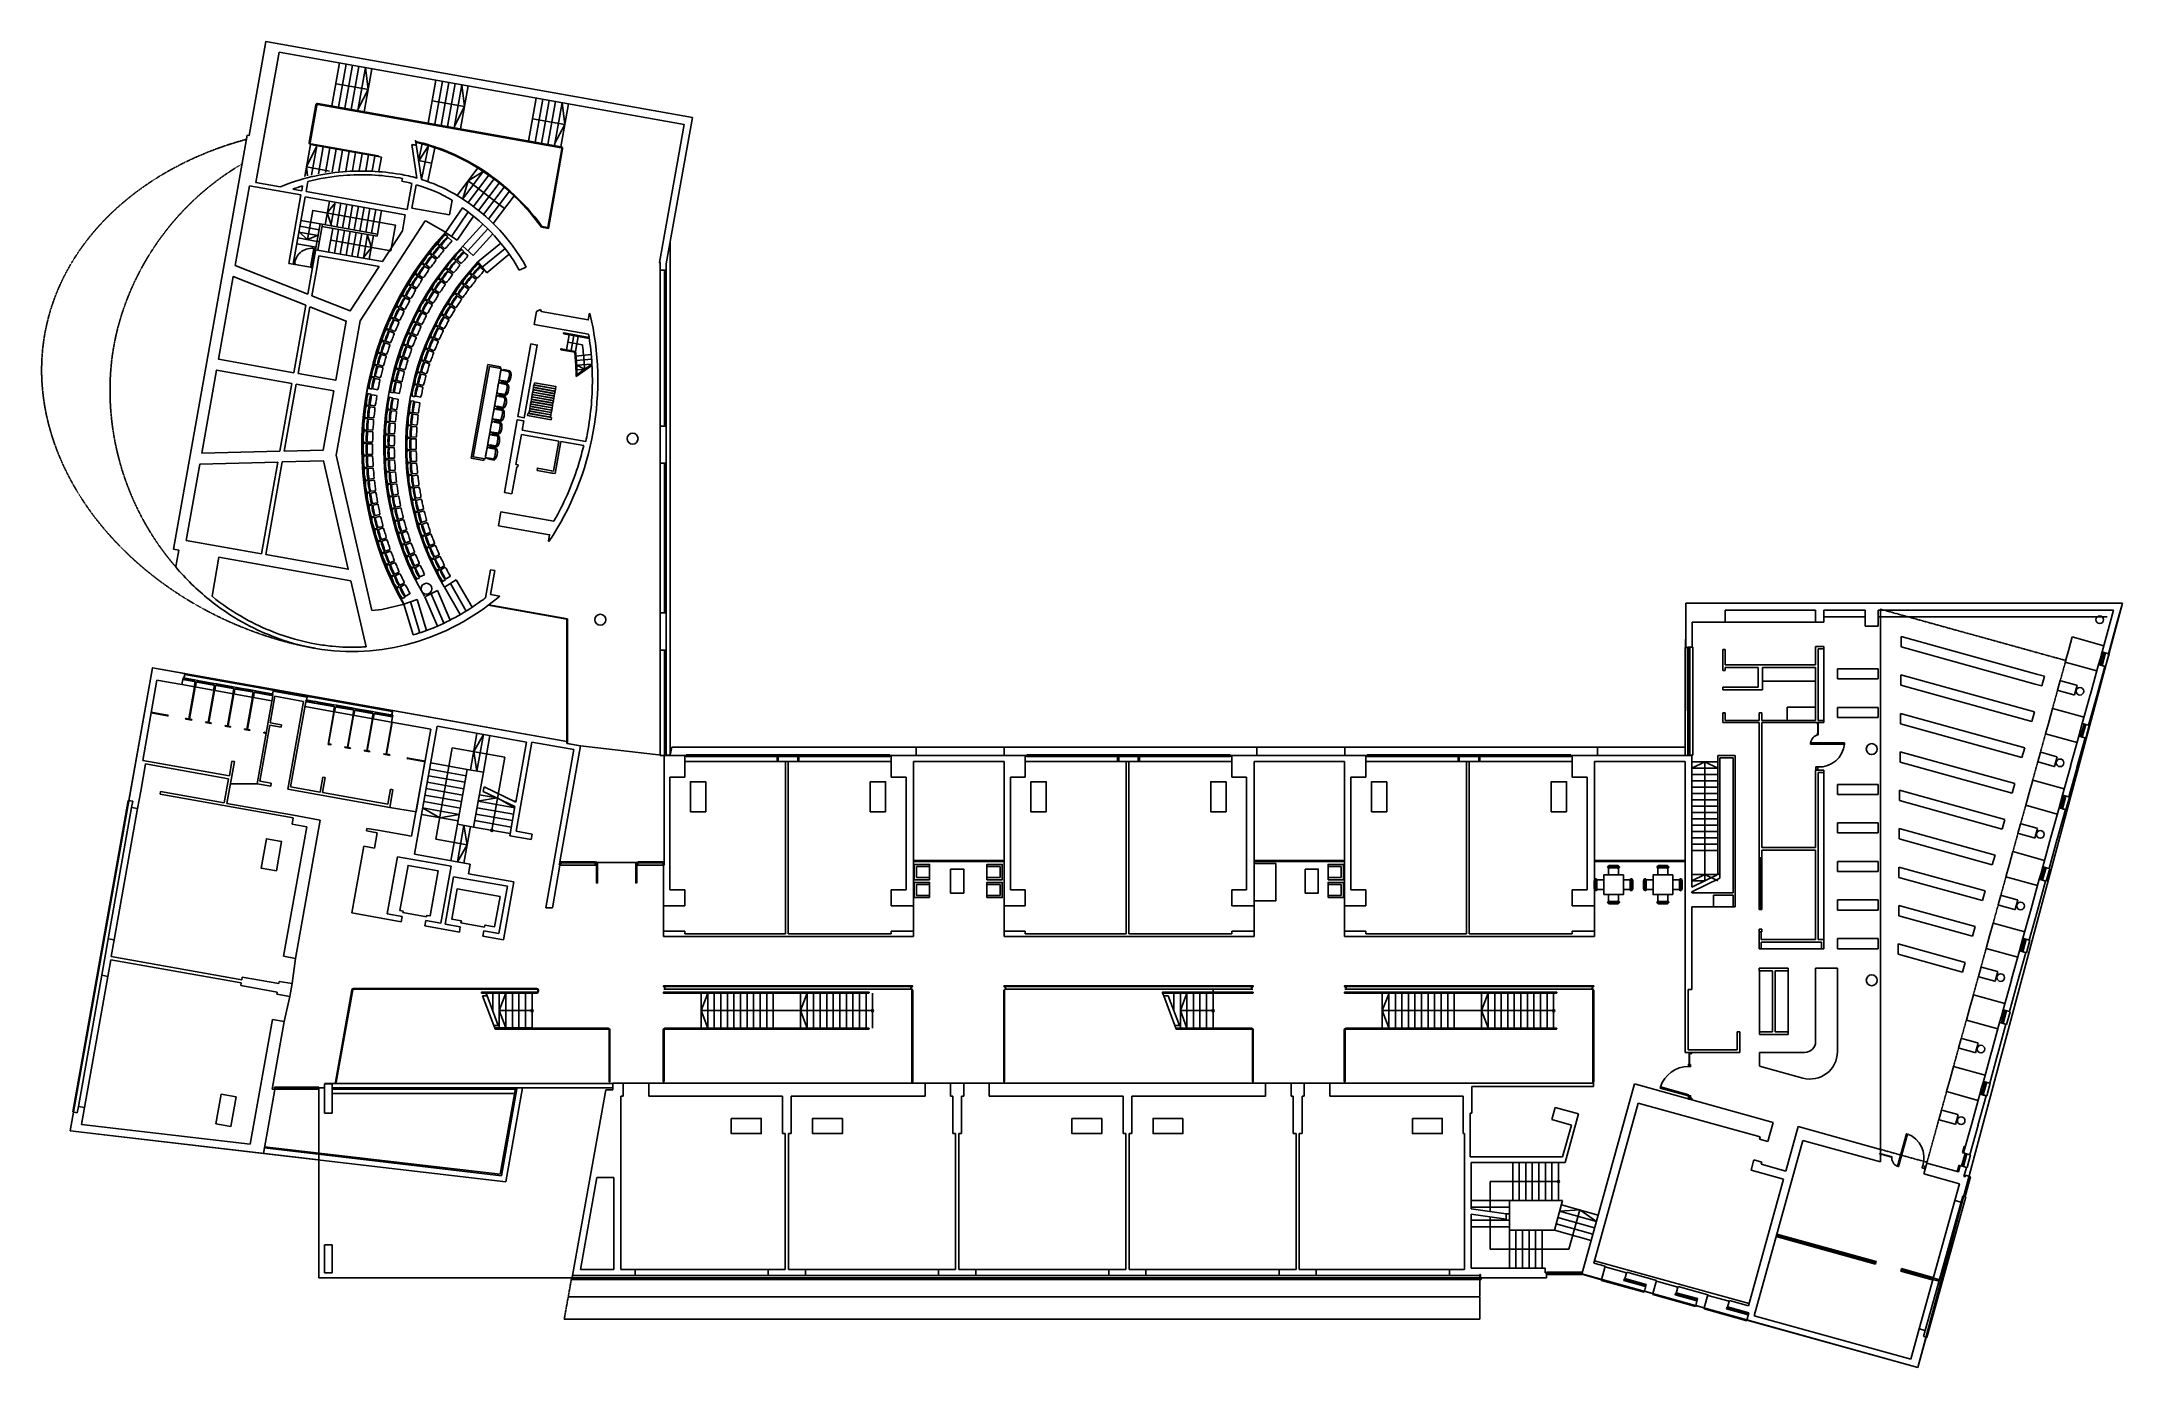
# Model space of a CAD drawing. Header units: millimetres. Extents: x -1314 to 8218, y -433 to 5637.
import ezdxf

# ---------------------------------------------------------------- set-up
doc = ezdxf.new("R2010")
doc.units = ezdxf.units.MM
doc.header["$LTSCALE"] = 0.5
doc.linetypes.add('HIDDEN', pattern=[0.375, 0.25, -0.125])
doc.linetypes.add('HIDDEN2', pattern=[4.7625, 3.175, -1.5875])
for name, color, linetype in [('A_DOOR', 1, 'Continuous'), ('A_FURN', 8, 'Continuous'), ('A_GENR_LIFT', 1, 'Continuous'), ('A_HIDN_UP', 1, 'HIDDEN2'), ('A_LINE_LT', 8, 'Continuous'), ('A_MCUT_AL', 1, 'Continuous'), ('A_MCUT_ALUM', 2, 'Continuous'), ('A_MCUT_GLAS', 1, 'Continuous'), ('A_MCUT_GLASS', 8, 'Continuous'), ('A_MCUT_STEL', 2, 'Continuous'), ('A_MCUT_WOOD', 8, 'Continuous'), ('A_OPEN', 1, 'Continuous'), ('A_ROOF', 5, 'Continuous'), ('A_SEEN_LT', 1, 'Continuous'), ('A_SEEN_MD', 3, 'Continuous'), ('A_STRS_RAIL', 1, 'Continuous'), ('A_WALL_CRMC', 1, 'Continuous'), ('A_WALL_GLAS', 1, 'Continuous'), ('A_WALL_PRTN', 2, 'Continuous'), ('A_WALL_STON', 2, 'Continuous'), ('A_WALL_WOOD', 8, 'Continuous'), ('HATCH', 8, 'ZIGZAG')]:
    doc.layers.add(name, color=color, linetype=linetype)
doc.linetypes.add('ZIGZAG', pattern='A,0.00254,-5.08,[131,ltypeshp.shx,S=5.08,R=0,X=-5.08,Y=0],-10.16,[131,ltypeshp.shx,S=5.08,R=180,X=5.08,Y=0],-5.08', length=20.32254)

# ---------------------------------------------------------------- blocks, each defined once
blk = doc.blocks.new('table-t')
at = {"layer": 'A_FURN'}
blk.add_lwpolyline([(0, 70), (137, 70), (137, 0), (0, 0)], close=True, dxfattribs=at)
blk = doc.blocks.new('A$C7B9C5077')
at = {"layer": 'A_WALL_PRTN', "rotation": 90}
blk.add_blockref('table-t', (-4235.3, -4283.3), dxfattribs=at)
blk = doc.blocks.new('A$C465976B4')
at = {"layer": 'A_WALL_PRTN', "xscale": -1}
blk.add_blockref('table-t', (136, 573), dxfattribs=at)
blk = doc.blocks.new('Al-Stud150')
at = {"layer": 'A_MCUT_AL'}
for p, q in [((-12, 5), (-15, 5)), ((-15, 5), (-15, 4.5)), ((-12.5, 4.5), (-15, 4.5)), ((-12.5, 0.5), (-15, 0.5)), ((-15, 0.5), (-15, 0)), ((-12, 0), (-15, 0)), ((-12.5, 3.1), (-13, 3.1)), ((-13, 2.8), (-13, 3.1)), ((-12.5, 2.8), (-13, 2.8)), ((-13, 2.2), (-13, 2.8)), ((-12.5, 2.2), (-13, 2.2)), ((-13, 1.9), (-13, 2.2)), ((-12.5, 1.9), (-13, 1.9)), ((-12.5, 4.5), (-12.5, 0.5)), ((-12.5, 1.9), (-12.5, 3.1)), ((-12.5, 2.8), (-12.5, 2.8)), ((-12.5, 2.2), (-12.5, 2.2)), ((-12, 0), (-12, 5)), ((-12, 2.8), (-11.6, 2.7)), ((-12, 2.2), (-11.6, 2.3)), ((-10, 3.5), (-11.8, 3.5)), ((-11.8, 3), (-11.8, 3.5)), ((-10.5, 3), (-11.8, 3)), ((-11.8, 1.5), (-11.8, 2)), ((-10.5, 2), (-11.8, 2)), ((-10, 1.5), (-11.8, 1.5)), ((-11.6, 2.7), (-11.5, 2.7)), ((-11.6, 2.3), (-11.6, 2.7)), ((-11.6, 2.3), (-11.5, 2.3)), ((-11.5, 2.3), (-11.5, 2.7)), ((-10.5, 3), (-10.5, 2)), ((0, 5), (-10, 5)), ((-10, 1.5), (-10, 5)), ((-10, 1.5), (-10, 0)), ((-10, 0), (0, 0)), ((-9.5, 4.5), (-9.5, 0.5)), ((-0.5, 4.5), (-9.5, 4.5)), ((-9.5, 0.5), (-0.5, 0.5)), ((-0.5, 0.6), (-0.5, 4.5)), ((-0.5, 0.5), (-0.5, 4.5)), ((0, 0), (0, 5))]:
    blk.add_line(p, q, dxfattribs=at)
at = {"layer": 'A_MCUT_AL', "linetype": 'HIDDEN'}
for p, q in [((-12.5, 2.8), (-12, 2.8)), ((-12.5, 2.2), (-12, 2.2))]:
    blk.add_line(p, q, dxfattribs=at)
at = {"layer": 'A_MCUT_AL'}
for points in [[(-12, 3.8), (-12, 5), (-11.8, 5), (-11.8, 4.4), (-11.2, 4.4), (-11.2, 5), (-11, 5), (-10.8, 5), (-10.8, 4.4), (-10.2, 4.4), (-10.2, 5), (-10, 5), (-10, 3.8)], [(-12, 1.2), (-12, 0), (-11.8, 0), (-11.8, 0.6), (-11.2, 0.6), (-11.2, 0), (-11, 0), (-10.8, 0), (-10.8, 0.6), (-10.2, 0.6), (-10.2, 0), (-10, 0), (-10, 1.2)]]:
    blk.add_lwpolyline(points, close=True, dxfattribs=at)
for centre, radius, start, end in [((-12.6, 2.5), 0.509, 140.40586, 219.59414), ((-12.8, 3), 0.198, 130.87495, 229.12505), ((-12.8, 2), 0.198, 130.87495, 229.12505)]:
    blk.add_arc(centre, radius, start, end, dxfattribs=at)
blk = doc.blocks.new('BLK60')
at = {"color": 0}
for p, q in [((-22.5, 10), (-27.5, 10)), ((-22.5, 16.4), (-22.5, 43)), ((17.5, 11.4), (-17.5, 11.4)), ((17.5, 5), (-17.5, 5)), ((17.5, 0), (-17.5, 0)), ((22.5, 16.4), (22.5, 43)), ((27.5, 10), (22.5, 10))]:
    blk.add_line(p, q, dxfattribs=at)
for centre, radius, start, end in [((-17.5, 10), 10, 180, 270), ((-17.5, 16.4), 5, 180, 270), ((-17.5, 10), 5, 180, 270), ((17.5, 16.4), 5, 270, 0), ((17.5, 10), 5, 270, 0), ((17.5, 10), 10, 270, 0)]:
    blk.add_arc(centre, radius, start, end, dxfattribs=at)
blk = doc.blocks.new('amud1')
at = {"layer": 'A_WALL_PRTN'}
for p, q in [((-7.5, 28), (-85, 28)), ((-85, 0), (-85, 28)), ((85, 0), (-85, 0)), ((7.5, 28), (85, 28)), ((85, 0), (85, 28))]:
    blk.add_line(p, q, dxfattribs=at)
blk = doc.blocks.new('22')
at = {"layer": 'A_FURN'}
for p, q in [((185, 46), (372.5, 46)), ((185, 0), (185, 46)), ((372.5, 0), (372.5, 46)), ((372.5, 0), (185, 0))]:
    blk.add_line(p, q, dxfattribs=at)
blk = doc.blocks.new('library')
at = {"layer": 'A_FURN'}
for p, q in [((0, 53.1), (150, 53.1)), ((0, -6.9), (0, 53.1)), ((150, 23.1), (150, -6.9)), ((0, -6.9), (0, -66.9)), ((0, -66.9), (150, -66.9)), ((150, -36.9), (150, -6.9)), ((0, -154.4), (0, -200.4)), ((0, -154.4), (2.5, -154.4)), ((77.5, -154.4), (2.5, -154.4)), ((77.5, -154.4), (80, -154.4)), ((80, -154.4), (80, -200.4)), ((0, -200.4), (2.5, -200.4)), ((77.5, -200.4), (2.5, -200.4)), ((77.5, -200.4), (80, -200.4))]:
    blk.add_line(p, q, dxfattribs=at)
at = {"layer": 'A_MCUT_GLAS'}
for p, q in [((162.7, 23.1), (162.7, -36.9)), ((164.2, 23.1), (164.2, -36.9))]:
    blk.add_line(p, q, dxfattribs=at)
at = {"layer": 'A_SEEN_MD'}
for p, q in [((158, 23.1), (158, -36.9)), ((166, 23.1), (166, -36.9)), ((183, 23.1), (180, 23.1)), ((183, 23.1), (183, -36.9)), ((183, -36.9), (166, -36.9))]:
    blk.add_line(p, q, dxfattribs=at)
at = {"layer": 'A_WALL_PRTN'}
for p, q in [((150, 23.1), (150, 163.6)), ((180, 23.1), (180, 163.6)), ((150, 23.1), (180, 23.1)), ((150, -36.9), (150, -177.4)), ((150, -36.9), (180, -36.9)), ((180, -36.9), (180, -177.4))]:
    blk.add_line(p, q, dxfattribs=at)
blk.add_circle((100, -177.4), 17.5, dxfattribs=at)
blk = doc.blocks.new('chair')
at = {"layer": 'A_FURN'}
for p, q in [((0, 25), (60, 25)), ((60, 25), (60, -25)), ((60, -25), (0, -25))]:
    blk.add_line(p, q, dxfattribs=at)
blk.add_lwpolyline([(0, -35), (0, 35), (70, 35), (70, -35)], close=True, dxfattribs=at)
blk = doc.blocks.new('AL-STUD1')
at = {"layer": 'A_SEEN_LT'}
for p, q in [((0, 0), (9, 0)), ((9, 0), (9, -8)), ((0, -8), (0, 0)), ((0, -8), (9, -8))]:
    blk.add_line(p, q, dxfattribs=at)
blk = doc.blocks.new('north door')
at = {"layer": 'A_WALL_PRTN'}
for p, q in [((4138, 1753), (4138, 1680.5)), ((4206.3, 1753), (4138, 1753)), ((4240, 1680.5), (4138, 1680.5)), ((4240, 1563.6), (4138, 1563.6)), ((4138, 1563.6), (4138, 1551)), ((4240, 1539), (4240, 1563.6))]:
    blk.add_line(p, q, dxfattribs=at)
blk = doc.blocks.new('8D2E_PC_GROUP', base_point=(2324.7, -1889.3))
for p, q in [((2314.8, -1905.3), (2314.8, -1873.3)), ((2323.9, -1864.1), (2326.2, -1864.1)), ((2326.3, -1861.7), (2326.3, -1866.5)), ((2356.8, -1861.7), (2326.3, -1861.7)), ((2326.3, -1866.5), (2356.8, -1866.5)), ((2356.8, -1866.5), (2356.8, -1861.7)), ((2326.2, -1914.4), (2323.9, -1914.4)), ((2326.3, -1916.9), (2326.3, -1912.1)), ((2326.3, -1912.1), (2356.8, -1912.1)), ((2356.8, -1916.9), (2326.3, -1916.9)), ((2356.8, -1912.1), (2356.8, -1916.9))]:
    blk.add_line(p, q)
for centre, radius, start, end in [((2323.9, -1873.3), 9.14, 90, 180), ((2323.9, -1905.3), 9.14, 180, 270), ((2283.8, -1889.3), 73.3, 342.99052, 17.00951), ((2354.8, -1875.6), 10.4, 48.38199, 79.00758), ((2305.1, -1889.3), 60.5, 339.19907, 20.80095), ((2354.8, -1903), 10.4, 280.99237, 311.61797)]:
    blk.add_arc(centre, radius, start, end)
blk = doc.blocks.new('table-1')
at = {"layer": 'A_FURN'}
for p, q in [((0, 58), (0, 0)), ((8, 58), (0, 58)), ((0, 0), (436, 0)), ((436, 58), (428, 58)), ((436, 0), (436, 58))]:
    blk.add_line(p, q, dxfattribs=at)
blk.add_lwpolyline([(8, 63), (8, 8), (428, 8), (428, 63)], close=True, dxfattribs=at)
at = {"layer": 'A_FURN', "xscale": -0.9999999999999999, "rotation": 270}
for p in [(38, 72.9), (98, 72.9), (158, 72.9), (218, 72.9), (278, 72.9), (338, 72.9), (398, 72.9)]:
    blk.add_blockref('8D2E_PC_GROUP', p, dxfattribs=at)
blk = doc.blocks.new('chair-1')
for p, q in [((-26.7, -10), (-26.7, 8)), ((-24.1, 11.6), (-24.1, 34.4)), ((24.1, 34.4), (24.1, 11.6)), ((26.7, -10), (26.7, 8))]:
    blk.add_line(p, q)
for centre, major_axis, ratio, start_param, end_param in [((0, 32.6), (63.3, 0), 0.42825, 4.277031, 5.147747), ((0, 34.4), (24.1, 0), 0.05261, 0, 3.141593), ((0, 11.6), (24.1, 0), 0.05261, 3.141593, 6.283185), ((0, 19.1), (63.3, 0), 0.42825, 4.277031, 5.147747), ((0, 14.6), (63.3, 0), 0.42825, 4.277031, 5.147747)]:
    blk.add_ellipse(centre, major_axis=major_axis, ratio=ratio, start_param=start_param, end_param=end_param)
blk = doc.blocks.new('AD05A')
for p, q in [((0, 0), (0.05, 0)), ((0, 0), (0, -1)), ((0.05, -1), (0.05, 0))]:
    blk.add_line(p, q)
blk.add_arc((0, 0), 1, 270, 0)
blk = doc.blocks.new('D-120X20')
at = {"layer": 'A_MCUT_STEL'}
for points in [[(-120, 0), (-120, 3), (-117, 3), (-117, 0), (-112, 0), (-112, 5), (-109, 5), (-109, 8), (-112, 8), (-112, 13), (-117, 13), (-117, 10), (-120, 10), (-120, 13)], [(0, 13), (0, 10), (-3, 10), (-3, 13), (-8, 13), (-8, 8), (-11, 8), (-11, 6), (-8, 6), (-8, 0), (-3, 0), (-3, 3), (0, 3), (0, 0)]]:
    blk.add_lwpolyline(points, dxfattribs=at)
at = {"layer": 'A_OPEN', "xscale": 103.7402904728529, "yscale": 103.7402904728529, "zscale": 0.115266989414281, "rotation": 180.0000000000096}
blk.add_blockref('AD05A', (-8, 13), dxfattribs=at)

msp = doc.modelspace()

# ---------------------------------------------------------------- linework, layer by layer
at = {"color": 1}
msp.add_lwpolyline([(6840, 639.3), (6840, 639.3)], dxfattribs=at)
at = {"layer": 'A_DOOR'}
for p, q in [((-326.8, 2238.5), (-449.5, 2238.5)), ((280.6, 2130.3), (401, 2110.6)), ((1407.5, 1877.9), (1232.5, 1877.9)), ((1535, 1563.6), (1535, 1680.5)), ((2680, 1680.5), (2680, 1563.6)), ((3095, 1680.5), (3095, 1563.6)), ((4240, 1680.5), (4240, 1563.6)), ((4655, 1680.5), (4655, 1563.6)), ((5800, 1680.5), (5800, 1563.6)), ((-151.2, 1439.5), (-166.8, 1323.6)), ((-177.3, 1264.3), (-202.8, 1150.1)), ((1467, 868), (1350.1, 868)), ((2849.9, 868), (2733, 868)), ((2910.1, 868), (3027, 868)), ((4293, 868), (4409.9, 868)), ((4470.1, 868), (4587, 868))]:
    msp.add_line(p, q, dxfattribs=at)
msp.add_arc((6230, 810.2), 134, 89.96339, 162.4496, dxfattribs=at)
at = {"layer": 'A_FURN'}
for p, q in [((6813, 2978), (6399, 2978)), ((7040, 3003), (6850, 3003)), ((8148.4, 3003), (7100, 3003)), ((7204.7, 2912.8), (7831.1, 2739.5)), ((7204.7, 2865.1), (7204.7, 2912.8)), ((7818.8, 2695.1), (7204.7, 2865.1)), ((6850, 2856), (6850, 2529)), ((6813, 2709), (6569, 2709)), ((7292, 2712.8), (7202.8, 2737.5)), ((7202.8, 2737.5), (7815.9, 2567.8)), ((7202.8, 2689.7), (7202.8, 2737.5)), ((7803.7, 2523.5), (7202.8, 2689.7)), ((7818.8, 2695.1), (7848.9, 2686.8)), ((7831.1, 2739.5), (7861.2, 2731.2)), ((7861.2, 2731.2), (7848.9, 2686.8)), ((6683, 2589), (6813, 2589)), ((6683, 2529), (6683, 2589)), ((7201.1, 2561), (7770.5, 2403.5)), ((7201.1, 2513.3), (7201.1, 2561)), ((7758.2, 2359.1), (7201.1, 2513.3)), ((7803.7, 2523.5), (7815.9, 2567.8)), ((7199.5, 2385.6), (7725.3, 2240.1)), ((7199.5, 2337.9), (7199.5, 2385.6)), ((7770.5, 2403.5), (7758.2, 2359.1)), ((6850, 2290.7), (6850, 1525.8)), ((7713, 2195.8), (7199.5, 2337.9)), ((7197.6, 2209.2), (7679.8, 2075.8)), ((7197.6, 2161.5), (7197.6, 2209.2)), ((7713, 2195.8), (7725.3, 2240.1)), ((7667.5, 2031.5), (7197.6, 2161.5)), ((7196, 2033.8), (7634.6, 1912.4)), ((7196, 1986.1), (7196, 2033.8)), ((7667.5, 2031.5), (7679.8, 2075.8)), ((7622.3, 1868.1), (7196, 1986.1)), ((7634.6, 1912.4), (7622.3, 1868.1)), ((7194.1, 1857.4), (7589.1, 1748.1)), ((7194.1, 1809.7), (7194.1, 1857.4)), ((7576.8, 1703.8), (7194.1, 1809.7)), ((7576.8, 1703.8), (7589.1, 1748.1)), ((6434.5, 1676), (6345, 1676)), ((7194.7, 1681.4), (7543.9, 1584.7)), ((7194.7, 1633.7), (7194.7, 1681.4)), ((7531.6, 1540.4), (7194.7, 1633.7)), ((7531.6, 1540.4), (7543.9, 1584.7)), ((6565.5, 1483.8), (6840, 1483.8)), ((7190.6, 1505.6), (7498.4, 1420.4)), ((7190.6, 1457.9), (7190.6, 1505.6)), ((7486.1, 1376.1), (7190.6, 1457.9)), ((6555.5, 1381.8), (6555.5, 1102.9)), ((6687.5, 1381.8), (6687.5, 1102.9)), ((6812.5, 1393.8), (6812.5, 1058.9)), ((6812.5, 1393.8), (6912.5, 1393.8)), ((6912.5, 1393.8), (6912.5, 1011.8)), ((7486.1, 1376.1), (7498.4, 1420.4)), ((6555.5, 946.7), (6555.5, 1008.9)), ((6555.5, 1008.9), (6762.5, 1008.9)), ((6555.5, 946.3), (6754.2, 891.3))]:
    msp.add_line(p, q, dxfattribs=at)
for points in [[(931.8, 4009.8), (1030.3, 3992.2), (1028.5, 3982.4), (930.1, 3999.9)], [(933.7, 4020.6), (1032.2, 4003.1), (1030.4, 3993.2), (932, 4010.8)], [(935.7, 4031.4), (1034.1, 4013.9), (1032.4, 4004.1), (933.9, 4021.6)], [(937.6, 4042.3), (1036.1, 4024.7), (1034.3, 4014.9), (935.9, 4032.4)], [(939.5, 4053.1), (1038, 4035.6), (1036.2, 4025.7), (937.8, 4043.3)], [(941.5, 4063.9), (1039.9, 4046.4), (1038.2, 4036.6), (939.7, 4054.1)], [(943.4, 4074.8), (1041.8, 4057.2), (1040.1, 4047.4), (941.6, 4064.9)], [(913.4, 3934.9), (1021.7, 3915.6), (1019.9, 3905.7), (911.6, 3925)], [(920.2, 3944.8), (1018.7, 3927.3), (1016.9, 3917.4), (918.5, 3935)], [(922.2, 3955.6), (1020.6, 3938.1), (1018.9, 3928.3), (920.4, 3945.8)], [(924.1, 3966.5), (1022.6, 3948.9), (1020.8, 3939.1), (922.3, 3956.6)], [(926, 3977.3), (1024.5, 3959.8), (1022.7, 3949.9), (924.3, 3967.5)], [(928, 3988.1), (1026.4, 3970.6), (1024.7, 3960.7), (926.2, 3978.3)], [(929.9, 3999), (1028.3, 3981.4), (1026.6, 3971.6), (928.1, 3989.1)], [(2850, 1848.5), (2850, 1738.5), (2910, 1738.5), (2910, 1848.5)], [(4240, 1873.4), (4240, 1703.4), (4340, 1703.4), (4340, 1873.4)], [(4474.6, 1848.5), (4474.6, 1738.5), (4534.6, 1738.5), (4534.6, 1848.5)], [(5842, 1731.8), (5932, 1731.8), (5932, 1821.8), (5842, 1821.8)], [(6158, 1731.8), (6068, 1731.8), (6068, 1821.8), (6158, 1821.8)]]:
    msp.add_lwpolyline(points, close=True, dxfattribs=at)
for centre, radius, start in [((6762.5, 1058.9), 50, 270), ((6787.5, 1011.8), 125, 254.53094)]:
    msp.add_arc(centre, radius, start, 0, dxfattribs=at)
at = {"layer": 'A_GENR_LIFT'}
for points in [[(341.3, 1649.6), (342.3, 1655.5), (327.5, 1658.1), (364.4, 1864.9), (502.2, 1840.3), (465.4, 1633.7), (450.6, 1636.4), (449.6, 1630.5)], [(715.4, 1583), (717, 1592), (761.3, 1584.1), (785.8, 1722), (588.9, 1757.1), (564.4, 1619.3), (608.7, 1611.4), (607.1, 1602.3), (715.4, 1583)], [(339.9, 1649.9), (449.7, 1630.3)]]:
    msp.add_lwpolyline(points, dxfattribs=at)
at = {"layer": 'A_HIDN_UP'}
for p, q in [((7110, 564.7), (7110, 3038)), ((7110, 3038), (7958.9, 2803.1)), ((7958.9, 2803.1), (7323.1, 505.8)), ((649.8, 1870.7), (649.8, 1870.7)), ((-44.5, 845), (-44.5, -23)), ((7323.1, 505.8), (7110, 564.7)), ((1113.8, -23), (-44.5, -23)), ((1112.9, -28), (1098.7, -108)), ((5275, -13), (5275, -108)), ((1098.2, -110.5), (1080, -213)), ((5275, -110.5), (1098.2, -110.5)), ((5275, -110.5), (5275, -213)), ((5275, -213), (1080, -213))]:
    msp.add_line(p, q, dxfattribs=at)
at = {"layer": 'A_HIDN_UP', "ltscale": 0.25}
for points in [[(-1299.6, 4298.6), (-1297.9, 4308), (-1296, 4317.5), (-1294.1, 4326.9), (-1292.1, 4336.4), (-1289.9, 4345.9), (-1287.7, 4355.3), (-1285.3, 4364.8), (-1282.9, 4374.3), (-1280.3, 4383.7), (-1277.6, 4393.2), (-1274.9, 4402.6), (-1272, 4412.1), (-1269, 4421.5), (-1265.9, 4430.9), (-1262.7, 4440.3), (-1259.4, 4449.7), (-1256, 4459.1), (-1252.5, 4468.5), (-1248.9, 4477.8), (-1245.2, 4487.2), (-1241.4, 4496.5), (-1237.4, 4505.8), (-1233.4, 4515.1), (-1229.2, 4524.4), (-1225, 4533.6), (-1220.6, 4542.8), (-1216.1, 4552), (-1211.6, 4561.2), (-1206.9, 4570.3), (-1202.1, 4579.4), (-1197.2, 4588.5), (-1192.2, 4597.6), (-1187.1, 4606.6), (-1181.9, 4615.6), (-1176.6, 4624.6), (-1171.2, 4633.5), (-1165.7, 4642.4), (-1160, 4651.2), (-1154.3, 4660.1), (-1148.5, 4668.8), (-1142.6, 4677.6), (-1136.5, 4686.3), (-1130.4, 4694.9), (-1124.2, 4703.5), (-1117.9, 4712.1), (-1111.4, 4720.6), (-1104.9, 4729.1), (-1098.3, 4737.5), (-1091.6, 4745.9), (-1084.8, 4754.3), (-1077.9, 4762.5), (-1070.9, 4770.8), (-1063.8, 4779), (-1056.6, 4787.1), (-1049.3, 4795.2), (-1041.9, 4803.2), (-1034.5, 4811.1), (-1026.9, 4819), (-1019.3, 4826.9), (-1011.5, 4834.7), (-1003.7, 4842.4), (-995.8, 4850.1), (-987.8, 4857.7), (-979.8, 4865.3), (-971.6, 4872.8), (-963.4, 4880.2), (-955.1, 4887.6), (-946.7, 4894.9), (-938.2, 4902.1), (-929.6, 4909.3), (-921, 4916.4), (-912.3, 4923.4), (-903.5, 4930.4), (-894.7, 4937.3), (-885.7, 4944.2), (-876.7, 4950.9), (-867.6, 4957.6), (-858.5, 4964.3), (-849.3, 4970.8), (-840, 4977.3), (-830.7, 4983.7), (-821.3, 4990.1), (-811.8, 4996.4), (-802.2, 5002.6), (-792.6, 5008.7), (-783, 5014.8), (-773.2, 5020.8), (-763.5, 5026.7), (-753.6, 5032.5), (-743.7, 5038.3), (-733.8, 5044), (-723.8, 5049.6), (-713.7, 5055.1), (-703.6, 5060.6), (-693.4, 5065.9), (-683.2, 5071.3), (-672.9, 5076.5), (-662.6, 5081.6), (-652.3, 5086.7), (-641.9, 5091.7), (-631.4, 5096.6), (-620.9, 5101.5), (-610.4, 5106.2), (-599.8, 5110.9), (-589.2, 5115.5), (-578.5, 5120.1), (-567.8, 5124.5), (-557.1, 5128.9), (-546.3, 5133.2), (-535.5, 5137.4), (-524.7, 5141.5), (-513.8, 5145.6), (-502.9, 5149.6), (-492, 5153.5), (-481, 5157.3), (-470, 5161), (-459, 5164.7), (-448, 5168.2), (-436.9, 5171.7), (-425.8, 5175.2), (-414.7, 5178.5), (-403.5, 5181.7), (-392.4, 5184.9), (-381.2, 5188), (-375, 5189.7)], [(-983.4, 4242.3), (-981.3, 4254.1), (-978.9, 4265.9), (-976.5, 4277.7), (-973.9, 4289.6), (-971.2, 4301.4), (-968.3, 4313.3), (-965.3, 4325.1), (-962.2, 4337), (-958.9, 4348.8), (-955.5, 4360.6), (-952, 4372.5), (-948.3, 4384.3), (-944.5, 4396.1), (-940.6, 4407.9), (-936.5, 4419.7), (-932.3, 4431.5), (-928, 4443.3), (-923.5, 4455), (-918.9, 4466.7), (-914.2, 4478.4), (-909.3, 4490.1), (-904.4, 4501.8), (-899.2, 4513.4), (-894, 4525), (-888.6, 4536.5), (-883.1, 4548.1), (-877.5, 4559.6), (-871.7, 4571), (-865.8, 4582.4), (-859.8, 4593.8), (-853.7, 4605.1), (-847.4, 4616.4), (-841, 4627.6), (-834.5, 4638.8), (-827.8, 4649.9), (-821, 4661), (-814.1, 4672), (-807.1, 4683), (-800, 4693.9), (-792.7, 4704.7), (-785.3, 4715.5), (-777.8, 4726.2), (-770.2, 4736.8), (-762.4, 4747.4), (-754.5, 4757.9), (-746.5, 4768.3), (-738.4, 4778.6), (-730.2, 4788.9), (-721.9, 4799.1), (-713.4, 4809.2), (-704.9, 4819.2), (-696.2, 4829.1), (-687.4, 4839), (-678.5, 4848.8), (-669.5, 4858.4), (-660.4, 4868), (-651.2, 4877.5), (-641.8, 4886.9), (-632.4, 4896.2), (-622.9, 4905.3), (-613.3, 4914.4), (-603.6, 4923.4), (-593.8, 4932.3), (-583.9, 4941.1), (-573.8, 4949.8), (-563.8, 4958.3), (-553.6, 4966.8), (-543.3, 4975.1), (-532.9, 4983.4), (-522.5, 4991.5), (-512, 4999.5), (-501.4, 5007.4), (-490.7, 5015.1), (-479.9, 5022.8), (-469.1, 5030.3), (-458.2, 5037.7), (-447.2, 5045), (-436.1, 5052.2), (-425, 5059.2), (-413.8, 5066.1), (-402.6, 5072.9), (-395, 5077.4)], [(-1299.6, 4298.6), (-1301.3, 4289), (-1302.8, 4279.3), (-1304.3, 4269.6), (-1305.7, 4259.9), (-1306.9, 4250.1), (-1308.1, 4240.4), (-1309.2, 4230.5), (-1310.1, 4220.6), (-1311, 4210.7), (-1311.7, 4200.8), (-1312.4, 4190.8), (-1313, 4180.9), (-1313.4, 4170.8), (-1313.7, 4160.8), (-1314, 4150.7), (-1314.1, 4140.6), (-1314.1, 4130.4), (-1314, 4120.3), (-1313.9, 4110.1), (-1313.6, 4099.9), (-1313.1, 4089.7), (-1312.6, 4079.4), (-1312, 4069.2), (-1311.2, 4058.9), (-1310.4, 4048.6), (-1309.4, 4038.3), (-1308.4, 4028), (-1307.2, 4017.6), (-1305.9, 4007.3), (-1304.5, 3996.9), (-1302.9, 3986.6), (-1301.3, 3976.2), (-1299.6, 3965.8), (-1297.7, 3955.4), (-1295.7, 3945), (-1293.7, 3934.6), (-1291.5, 3924.2), (-1289.1, 3913.8), (-1286.7, 3903.4), (-1284.2, 3893), (-1281.6, 3882.6), (-1278.8, 3872.3), (-1275.9, 3861.9), (-1272.9, 3851.5), (-1269.9, 3841.1), (-1266.7, 3830.8), (-1263.3, 3820.4), (-1259.9, 3810.1), (-1256.4, 3799.8), (-1252.7, 3789.5), (-1249, 3779.2), (-1245.1, 3768.9), (-1241.2, 3758.6), (-1237.1, 3748.4), (-1232.9, 3738.2), (-1228.6, 3728), (-1224.2, 3717.8), (-1219.7, 3707.6), (-1215.1, 3697.5), (-1210.4, 3687.4), (-1205.6, 3677.3), (-1200.6, 3667.3), (-1195.6, 3657.3), (-1190.5, 3647.3), (-1185.2, 3637.3), (-1179.9, 3627.4), (-1174.5, 3617.5), (-1169, 3607.6), (-1163.3, 3597.8), (-1157.6, 3588), (-1151.8, 3578.2), (-1145.9, 3568.5), (-1139.8, 3558.9), (-1133.7, 3549.2), (-1127.5, 3539.6), (-1121.2, 3530.1), (-1114.8, 3520.6), (-1108.4, 3511.1), (-1101.8, 3501.7), (-1095.1, 3492.3), (-1088.4, 3482.9), (-1081.5, 3473.7), (-1074.6, 3464.4), (-1067.6, 3455.2), (-1060.5, 3446.1), (-1053.3, 3437), (-1046.1, 3427.9), (-1038.7, 3419), (-1031.3, 3410), (-1023.8, 3401.1), (-1016.2, 3392.3), (-1008.6, 3383.5), (-1000.8, 3374.8), (-993, 3366.1), (-985.1, 3357.5), (-977.1, 3349), (-969.1, 3340.5), (-961, 3332), (-952.8, 3323.7), (-944.5, 3315.3), (-936.2, 3307.1), (-927.8, 3298.9), (-919.4, 3290.7), (-910.8, 3282.7), (-902.3, 3274.7), (-893.6, 3266.7), (-884.9, 3258.8), (-876.1, 3251), (-867.3, 3243.2), (-858.4, 3235.5), (-849.4, 3227.9), (-840.4, 3220.3), (-831.3, 3212.8), (-822.2, 3205.4), (-813, 3198), (-803.7, 3190.7), (-794.4, 3183.5), (-785.1, 3176.4), (-775.7, 3169.3), (-766.2, 3162.2), (-756.7, 3155.3), (-747.2, 3148.4), (-737.6, 3141.6), (-727.9, 3134.8), (-718.2, 3128.2), (-708.5, 3121.6), (-698.7, 3115), (-688.9, 3108.6), (-679, 3102.2), (-669.1, 3095.9), (-659.2, 3089.6), (-649.2, 3083.5), (-639.2, 3077.4), (-629.1, 3071.3), (-619.1, 3065.4), (-608.9, 3059.5), (-598.8, 3053.7), (-588.6, 3048), (-578.4, 3042.3), (-568.1, 3036.8), (-557.8, 3031.2), (-547.5, 3025.8), (-537.2, 3020.5), (-526.8, 3015.2), (-516.4, 3010), (-506, 3004.9), (-495.6, 2999.8), (-485.1, 2994.8), (-474.6, 2989.9), (-464.1, 2985.1), (-453.6, 2980.4), (-443, 2975.7), (-432.5, 2971.1), (-421.9, 2966.6), (-411.3, 2962.1), (-400.7, 2957.8), (-390, 2953.5), (-379.4, 2949.3), (-368.8, 2945.2), (-358.1, 2941.1), (-347.4, 2937.1), (-336.7, 2933.2), (-326, 2929.4), (-315.3, 2925.6), (-304.6, 2922), (-293.9, 2918.4), (-283.2, 2914.9), (-272.5, 2911.4), (-261.7, 2908.1), (-251, 2904.8), (-240.3, 2901.6), (-229.5, 2898.4), (-218.8, 2895.4), (-208.1, 2892.4), (-197.3, 2889.5), (-186.6, 2886.6), (-175.9, 2883.9), (-165.2, 2881.2), (-154.4, 2878.6), (-143.7, 2876.1), (-133, 2873.6), (-122.3, 2871.3), (-111.7, 2869), (-101, 2866.7), (-90.3, 2864.6), (-74.4, 2861.5), (-58.4, 2858.6)], [(-983.4, 4242.3), (-984.6, 4235.4), (-985.8, 4228.6), (-986.9, 4221.7), (-988, 4214.8), (-989, 4207.9), (-990, 4201), (-990.9, 4194.1), (-991.8, 4187.1), (-992.6, 4180.1), (-993.5, 4173.1), (-994.2, 4166.1), (-995, 4159.1), (-995.6, 4152.1), (-996.3, 4145), (-996.9, 4138), (-997.4, 4130.9), (-998, 4123.8), (-998.4, 4116.7), (-998.9, 4109.5), (-999.2, 4102.4), (-999.6, 4095.3), (-999.9, 4088.1), (-1000.2, 4080.9), (-1000.4, 4073.7), (-1000.5, 4066.5), (-1000.7, 4059.3), (-1000.8, 4052.1), (-1000.8, 4044.9), (-1000.8, 4037.7), (-1000.8, 4030.4), (-1000.7, 4023.2), (-1000.6, 4015.9), (-1000.4, 4008.6), (-1000.2, 4001.3), (-999.9, 3994), (-999.6, 3986.8), (-999.3, 3979.4), (-998.9, 3972.1), (-998.4, 3964.8), (-998, 3957.5), (-997.4, 3950.2), (-996.9, 3942.8), (-996.3, 3935.5), (-995.6, 3928.2), (-994.9, 3920.8), (-994.2, 3913.5), (-993.4, 3906.1), (-992.5, 3898.8), (-991.7, 3891.4), (-990.7, 3884.1), (-989.8, 3876.7), (-988.8, 3869.3), (-987.7, 3862), (-986.6, 3854.6), (-985.5, 3847.2), (-984.3, 3839.9), (-983, 3832.5), (-981.7, 3825.2), (-980.4, 3817.8), (-979, 3810.5), (-977.6, 3803.1), (-976.1, 3795.7), (-974.6, 3788.4), (-973.1, 3781.1), (-971.5, 3773.7), (-969.8, 3766.4), (-968.1, 3759), (-966.4, 3751.7), (-964.6, 3744.4), (-962.8, 3737.1), (-960.9, 3729.8), (-959, 3722.5), (-957, 3715.2), (-955, 3707.9), (-953, 3700.6), (-950.8, 3693.3), (-948.7, 3686.1), (-946.5, 3678.8), (-944.3, 3671.6), (-942, 3664.4), (-939.7, 3657.1), (-937.3, 3649.9), (-934.9, 3642.7), (-932.4, 3635.5), (-929.9, 3628.4), (-927.3, 3621.2), (-924.7, 3614), (-922.1, 3606.9), (-919.4, 3599.8), (-916.6, 3592.7), (-913.9, 3585.6), (-911, 3578.5), (-908.2, 3571.4), (-905.3, 3564.4), (-902.3, 3557.4), (-899.3, 3550.3), (-896.3, 3543.3), (-893.2, 3536.4), (-890, 3529.4), (-886.9, 3522.4), (-883.7, 3515.5), (-880.4, 3508.6), (-877.1, 3501.7), (-873.7, 3494.9), (-870.4, 3488), (-866.9, 3481.2), (-863.5, 3474.4), (-859.9, 3467.6), (-856.4, 3460.8), (-852.8, 3454.1), (-849.1, 3447.3), (-845.5, 3440.6), (-841.7, 3434), (-838, 3427.3), (-834.2, 3420.7), (-830.3, 3414.1), (-826.4, 3407.5), (-822.5, 3401), (-818.5, 3394.4), (-814.5, 3387.9), (-810.5, 3381.4), (-806.4, 3375), (-802.3, 3368.6), (-798.1, 3362.2), (-793.9, 3355.8), (-789.7, 3349.5), (-785.4, 3343.1), (-781.1, 3336.9), (-776.7, 3330.6), (-772.4, 3324.4), (-767.9, 3318.2), (-763.5, 3312), (-759, 3305.9), (-754.4, 3299.8), (-749.9, 3293.7), (-745.3, 3287.6), (-740.6, 3281.6), (-735.9, 3275.7), (-731.2, 3269.7), (-726.5, 3263.8), (-721.7, 3257.9), (-716.9, 3252.1), (-712, 3246.2), (-707.1, 3240.5), (-702.2, 3234.7), (-699.6, 3231.7)]]:
    msp.add_lwpolyline(points, dxfattribs=at)
at = {"layer": 'A_LINE_LT'}
for p, q in [((182.7, 5418), (35, 5444.3)), ((623.3, 5339.5), (475.6, 5365.8)), ((1082.6, 5257.7), (934.9, 5284)), ((492.4, 1985), (566.9, 2403.4)), ((566.9, 2403.4), (808.1, 2360.5)), ((808.1, 2360.5), (748.5, 2025.8)), ((6305, 2340), (6245, 2311)), ((6305, 2340), (6305, 1795)), ((6305, 2340), (6365, 2311)), ((635.2, 1959.6), (492.4, 1985)), ((6305, 1824), (6245, 1795)), ((6305, 1824), (6365, 1795)), ((1707.5, 1200), (1738, 1280.5)), ((2162.5, 1200), (2192.5, 1280.5)), ((4827.5, 1200), (4859.1, 1280.5)), ((5282.5, 1200), (5312.5, 1280.5)), ((932.5, 1200), (782.5, 1200)), ((1707.5, 1200), (1737.5, 1119.5)), ((2492.5, 1200), (1707.5, 1200)), ((2162.5, 1200), (2192.5, 1119.5)), ((4052.5, 1200), (3902.5, 1200)), ((4827.5, 1200), (4857.5, 1120.8)), ((5612.5, 1200), (4827.5, 1200)), ((5282.5, 1200), (5312.6, 1120.6)), ((5322.5, 417.5), (5322.5, 280.5)), ((5322.5, 417.5), (5635, 417.5)), ((5732.2, 287.3), (5639.9, 281.7)), ((5682.5, 107.5), (5732.2, 287.3)), ((5808.5, 235.1), (5732.2, 287.3)), ((5322.5, 255.3), (5322.5, 107.5)), ((5322.5, 107.5), (5682.5, 107.5))]:
    msp.add_line(p, q, dxfattribs=at)
for points in [[(169, 5517.9), (181.7, 5418.2), (135.3, 5328.9)], [(610.6, 5439.3), (623.3, 5339.5), (576.8, 5249.8)], [(1069.9, 5357.5), (1082.6, 5257.7), (1036.2, 5168.4)], [(-100.9, 5063.2), (-52.9, 5160.3)], [(458.4, 5160.2), (413.2, 5091.3)], [(-100.9, 5063.2), (4.9, 5044.4)], [(-100.9, 5063.2), (-96.3, 5021.8)], [(472.1, 5079.7), (412.8, 5092.3)], [(709.2, 5042.4), (639.6, 4999.6), (614.8, 4916.5)], [(806.6, 4872.2), (639.6, 4999.6)], [(1096.6, 4260.2), (1163.5, 4248.3)], [(1173, 4136.6), (1137.1, 4155.3)], [(709.8, 2464.3), (665.4, 2385.9), (680, 2297)], [(598.9, 2098.1), (509.9, 2083.5), (431.5, 2127.9)], [(683.4, 2159.2), (772.4, 2173.9), (850.8, 2129.4)], [(620.5, 2048.6), (635.2, 1959.6), (590.7, 1881.2)], [(812.5, 1280.5), (782.5, 1200), (812.5, 1121)], [(3932.5, 1280.5), (3902.5, 1200), (3932.5, 1119.5)]]:
    msp.add_lwpolyline(points, dxfattribs=at)
for centre in [(748.5, 2025.8), (932.5, 1200), (2492.5, 1200), (4052.5, 1200), (5612.5, 1200), (5635, 417.5)]:
    msp.add_circle(centre, 5, dxfattribs=at)
msp.add_open_spline([(1173, 4136.6), (1171.8, 4166.5), (1169.5, 4196.2), (1165.4, 4233.3), (1164.5, 4240.8), (1163.5, 4248.3)], degree=3, knots=[4.96169369, 4.96169369, 4.96169369, 4.96169369, 5.04046748, 5.04046748, 5.06053317, 5.06053317, 5.06053317, 5.06053317], dxfattribs=at)
at = {"layer": 'A_MCUT_AL'}
for points in [[(1640, 2364.5), (1632, 2364.5), (1632, 2369), (1640, 2369)], [(2570, 2364.5), (2578, 2364.5), (2578, 2369), (2570, 2369)], [(3200, 2364.5), (3192, 2364.5), (3192, 2369), (3200, 2369)], [(4130, 2364.5), (4138, 2364.5), (4138, 2369), (4130, 2369)], [(4760, 2364.5), (4752, 2364.5), (4752, 2369), (4760, 2369)], [(5690, 2364.5), (5698, 2364.5), (5698, 2369), (5690, 2369)]]:
    msp.add_lwpolyline(points, close=True, dxfattribs=at)
at = {"layer": 'A_MCUT_ALUM'}
msp.add_lwpolyline([(7348, -30.5), (7378.3, -38.9), (7380.2, -32.1), (7349.8, -23.7)], close=True, dxfattribs=at)
at = {"layer": 'A_MCUT_GLAS'}
for p, q in [((1543.5, 4578.1), (1543.5, 3888)), ((1543.9, 4578.1), (1543.9, 3888)), ((1543.5, 3694), (1543.5, 3032.9)), ((1543.9, 3694), (1543.9, 3032.9)), ((1093, 2992.7), (733.1, 3056.8)), ((1094.2, 2993.7), (734.4, 3057.8)), ((1093, 2423.5), (1093, 2992.7)), ((1094.2, 2423.3), (1094.2, 2993.7)), ((1543.5, 2838.9), (1543.5, 2382)), ((1543.9, 2838.9), (1543.9, 2382)), ((-614.8, 2709.1), (-658.1, 2716.8)), ((-658.1, 2716.5), (-614.8, 2708.8)), ((-600.6, 2706.2), (-526.2, 2693)), ((-526.2, 2693.4), (-600.5, 2706.6)), ((-437.6, 2677.6), (-511.9, 2690.8)), ((-511.9, 2690.5), (-437.6, 2677.2)), ((-348.9, 2661.8), (-423.3, 2675)), ((-423.3, 2674.7), (-349, 2661.4)), ((-269.2, 2647.6), (-334.7, 2659.2)), ((-334.7, 2658.9), (-269.3, 2647.2)), ((-90.1, 2615.3), (-64.7, 2610.8)), ((-64.7, 2611.2), (-90, 2615.7)), ((23.9, 2595.4), (-52.4, 2609)), ((-52.4, 2608.6), (23.9, 2595)), ((36.2, 2593.2), (112.5, 2579.6)), ((112.5, 2579.3), (36.2, 2592.8)), ((201.1, 2563.5), (124.8, 2577.1)), ((124.9, 2577.4), (201.2, 2563.8)), ((286.1, 2548.4), (213.4, 2561.3)), ((213.5, 2561.7), (286.2, 2548.7)), ((7502.8, 545.1), (7486.8, 487.2)), ((7504.2, 544.6), (7488.2, 486.8)), ((5946.6, -0.7), (5848.4, 26.5)), ((5584.9, -3.3), (5736.9, -3.3)), ((5584.9, -3.7), (5736.9, -3.7)), ((6181.8, -65.8), (6083.5, -38.6)), ((6417, -130.8), (6318.7, -103.6))]:
    msp.add_line(p, q, dxfattribs=at)
at = {"layer": 'A_MCUT_GLASS'}
for p, q in [((-236.5, 846.5), (-149.2, 846.5)), ((-236.5, 846.2), (-149.2, 846.2)), ((-53.5, 846.5), (-139.7, 846.5)), ((-53.5, 846.2), (-139.7, 846.2))]:
    msp.add_line(p, q, dxfattribs=at)
at = {"layer": 'A_MCUT_STEL'}
for p, q in [((1519.7, 4619.6), (1519.7, 4619.6)), ((1519.7, 4619.6), (1519.7, 4619.6)), ((1547.7, 4588.1), (1540.5, 4588.1)), ((1547.7, 4619.6), (1547.7, 4619.6)), ((1547.7, 4619.6), (1547.7, 4619.6)), ((1547.7, 4588.1), (1547.7, 4588.1)), ((1519.7, 3846.5), (1519.7, 3846.5)), ((1519.7, 3846.5), (1519.7, 3846.5)), ((1547.7, 3846.5), (1547.7, 3846.5)), ((1547.7, 3846.5), (1547.7, 3846.5)), ((1547.7, 3735.5), (1547.7, 3735.5)), ((1547.7, 3735.5), (1547.7, 3735.5)), ((1519.7, 2991.4), (1519.7, 2991.4)), ((1519.7, 2991.4), (1519.7, 2991.4)), ((-896.6, 2158.9), (-896.6, 2158.9)), ((-896.6, 2158.9), (-896.6, 2158.9)), ((-53.5, 840.9), (-53.5, 848.9)), ((-53.5, 848.9), (-44.5, 848.9)), ((-49, 840.9), (-53.5, 840.9)), ((-49, 840.9), (-44.5, 840.9)), ((-44.5, 848.9), (-44.5, 848.4)), ((-44.5, 847.1), (-44.5, 848.4)), ((-44.5, 841.4), (-44.5, 846)), ((-44.5, 841.4), (-44.5, 840.9)), ((5579.9, 2.5), (5584.9, 2.5)), ((5579.9, -7.5), (5579.9, 2.5)), ((5584.9, 2.5), (5584.9, -7.5)), ((5741.9, 2.5), (5736.9, 2.5)), ((5736.9, 2.5), (5736.9, -7.5)), ((5741.9, -7.5), (5741.9, 2.5)), ((5584.9, -7.5), (5579.9, -7.5)), ((5736.9, -7.5), (5741.9, -7.5)), ((5933.9, -35.5), (5934.6, -33.1)), ((6034.1, -63.3), (5933.9, -35.5)), ((5933.9, -35.5), (5933.9, -35.5)), ((5933.9, -35.5), (5933.9, -35.5)), ((5934.5, -35.2), (5934.5, -35.2)), ((5934.5, -35.2), (5934.5, -35.2)), ((5934.6, -33.1), (6034.8, -60.9)), ((6033.8, -62.7), (6033.8, -62.7)), ((6033.8, -62.7), (6033.8, -62.7)), ((6034.8, -60.9), (6034.1, -63.3)), ((6034.1, -63.3), (6034.1, -63.3)), ((6034.1, -63.3), (6034.1, -63.3)), ((6169.1, -100.6), (6169.7, -98.2)), ((6269.3, -128.4), (6169.1, -100.6)), ((6169.1, -100.6), (6169.1, -100.6)), ((6169.1, -100.6), (6169.1, -100.6)), ((6169.7, -98.2), (6270, -125.9)), ((6169.7, -100.3), (6169.7, -100.3)), ((6169.7, -100.3), (6169.7, -100.3)), ((6269, -127.7), (6269, -127.7)), ((6269, -127.7), (6269, -127.7)), ((6270, -125.9), (6269.3, -128.4)), ((6269.3, -128.4), (6269.3, -128.4)), ((6269.3, -128.4), (6269.3, -128.4)), ((6404.2, -165.7), (6404.9, -163.3)), ((6504.5, -193.4), (6404.2, -165.7)), ((6404.9, -163.3), (6505.1, -191)), ((6505.1, -191), (6504.5, -193.4))]:
    msp.add_line(p, q, dxfattribs=at)
for points in [[(5936, -28), (6034.2, -55.2), (6033.8, -56.9), (5935.5, -29.8)], [(6171.1, -93.1), (6269.4, -120.3), (6268.9, -122), (6170.6, -94.8)], [(6406.3, -158.2), (6504.6, -185.4), (6504.1, -187.1), (6405.8, -159.9)]]:
    msp.add_lwpolyline(points, close=True, dxfattribs=at)
at = {"layer": 'A_MCUT_WOOD'}
for points in [[(7496.6, 577.9), (7488.6, 549), (7485.7, 549.8), (7493.7, 578.7), (7496.6, 577.9)], [(7472.6, 491.1), (7464.6, 462.2), (7461.7, 463), (7469.7, 491.9), (7472.6, 491.1)]]:
    msp.add_lwpolyline(points, close=True, dxfattribs=at)
at = {"layer": 'A_OPEN'}
for p, q in [((1539.7, 4590.1), (1539.7, 3876)), ((1547.7, 4583.1), (1539.7, 4583.1)), ((1547.7, 4590.1), (1547.7, 3876)), ((1547.7, 3883), (1539.7, 3883)), ((1539.7, 3706), (1539.7, 3020.9)), ((1547.7, 3699), (1539.7, 3699)), ((1547.7, 3706), (1547.7, 3020.9)), ((1092, 2991.9), (732, 3056)), ((1095, 2994.4), (735.3, 3058.5)), ((1092, 2431.8), (1092, 2991.9)), ((1095, 2423.1), (1095, 2994.4)), ((1547.7, 3027.9), (1539.7, 3027.9)), ((1539.7, 2850.9), (1539.7, 2382)), ((1547.7, 2843.9), (1539.7, 2843.9)), ((1547.7, 2850.9), (1547.7, 2382)), ((6228, 2857.5), (6228, 2376.5)), ((6236, 2857.5), (6236, 2376.5)), ((6823, 2463.2), (6822.9, 2519)), ((6823.6, 2463.2), (6823.5, 2519)), ((6823.7, 2463.2), (6823.6, 2519)), ((6824.3, 2463.2), (6824.2, 2519)), ((1547.7, 2377), (1539.7, 2377)), ((2562, 2371), (1648, 2371)), ((2055, 2363), (1648, 2363)), ((2150, 2363), (2060, 2363)), ((2562, 2363), (2155, 2363)), ((4122, 2371), (3208, 2371)), ((3615, 2363), (3208, 2363)), ((3710, 2363), (3620, 2363)), ((4122, 2363), (3715, 2363)), ((5682, 2371), (4768, 2371)), ((5175, 2363), (4768, 2363)), ((5270, 2363), (5180, 2363)), ((5682, 2363), (5275, 2363)), ((-901.8, 2129.8), (-1008.8, 1529.3)), ((1222.5, 1865.9), (1062.4, 1865.9)), ((1222.5, 1876.2), (1064.2, 1876.2)), ((1222.5, 1877.1), (1064.3, 1877.1)), ((1222.5, 1877.7), (1064.5, 1877.7)), ((1222.5, 1880.9), (1065, 1880.9)), ((1417.5, 1880.9), (1533, 1880.9)), ((1417.5, 1877.7), (1533, 1877.7)), ((1417.5, 1877.1), (1533, 1877.1)), ((1417.5, 1876.8), (1533, 1876.8)), ((1417.5, 1876.2), (1533, 1876.2)), ((1417.5, 1865.9), (1533, 1865.9)), ((-1038.6, 1361.9), (-1145.6, 761.4)), ((6233.6, 954.1), (6233.6, 1003.9)), ((6234.2, 950.1), (6234.2, 1003.9)), ((6234.6, 950.1), (6234.5, 1003.9)), ((6235.1, 950.1), (6235.1, 1003.9)), ((17.5, 847.1), (1302.5, 847.1)), ((17.5, 846), (1302.5, 846)), ((7161, 529.2), (7107.1, 544)), ((7161.1, 529.9), (7107.3, 544.7)), ((7161.1, 529.8), (7107.3, 544.6)), ((7161.3, 530.5), (7107.5, 545.3)), ((7314.9, -264.3), (7480, 322.9)), ((1405, -13), (2015, -13)), ((2185, -13), (2795, -13)), ((2965, -13), (3575, -13)), ((3745, -13), (4355, -13)), ((4525, -13), (5135, -13))]:
    msp.add_line(p, q, dxfattribs=at)
for points in [[(1547.7, 4588.1), (1547.7, 4578.1), (1539.7, 4578.1), (1539.7, 4588.1)], [(1539.7, 4588.1), (1547.7, 4588.1)], [(1547.7, 3888), (1547.7, 3878), (1539.7, 3878), (1539.7, 3888)], [(1539.7, 3888), (1547.7, 3888)], [(1547.7, 3704), (1547.7, 3694), (1539.7, 3694), (1539.7, 3704)], [(1539.7, 3704), (1547.7, 3704)], [(1547.7, 3032.9), (1547.7, 3022.9), (1539.7, 3022.9), (1539.7, 3032.9)], [(1539.7, 3032.9), (1547.7, 3032.9)], [(1547.7, 2848.9), (1547.7, 2838.9), (1539.7, 2838.9), (1539.7, 2848.9)], [(1539.7, 2848.9), (1547.7, 2848.9)], [(-738.5, 2550.2), (-735.2, 2549.6), (-734.7, 2552.5), (-738, 2553.1), (-738.5, 2550.2)], [(-654.5, 2535.2), (-651.2, 2534.6), (-650.7, 2537.6), (-654, 2538.1), (-654.5, 2535.2)], [(6825, 2511.5), (6825, 2519), (6822, 2519), (6822, 2511.5)], [(6825.1, 2470.7), (6825.1, 2463.2), (6822.1, 2463.2), (6822.1, 2470.7)], [(280.3, 2368.7), (277, 2369.3), (277.5, 2372.2), (280.8, 2371.6), (280.3, 2368.7)], [(364.3, 2353.7), (361, 2354.3), (361.5, 2357.3), (364.8, 2356.7), (364.3, 2353.7)], [(1547.7, 2382), (1539.7, 2382)], [(1547.7, 2382), (1547.7, 2372), (1539.7, 2372), (1539.7, 2382)], [(2060, 2363), (2060, 2371), (2055, 2371), (2055, 2363)], [(2055, 2363), (2055, 2363), (2055, 2341), (2060, 2341), (2060, 2363)], [(2150, 2363), (2150, 2371), (2155, 2371), (2155, 2363)], [(2155, 2363), (2155, 2363), (2155, 2341), (2150, 2341), (2150, 2363)], [(3620, 2363), (3620, 2371), (3615, 2371), (3615, 2363)], [(3615, 2363), (3615, 2363), (3615, 2341), (3620, 2341), (3620, 2363)], [(3710, 2363), (3710, 2371), (3715, 2371), (3715, 2363)], [(3715, 2363), (3715, 2363), (3715, 2341), (3710, 2341), (3710, 2363)], [(5180, 2363), (5180, 2371), (5175, 2371), (5175, 2363)], [(5175, 2363), (5175, 2363), (5175, 2341), (5180, 2341), (5180, 2363)], [(5270, 2363), (5270, 2371), (5275, 2371), (5275, 2363)], [(5275, 2363), (5275, 2363), (5275, 2341), (5270, 2341), (5270, 2363)], [(-17.5, 846), (-46.1, 846), (-46.1, 847.1), (-17.5, 847.1)], [(7114.9, 544), (7107.7, 546), (7106.9, 543.1), (7114.1, 541.1)], [(7154.3, 533.2), (7161.5, 531.3), (7160.7, 528.4), (7153.5, 530.3)]]:
    msp.add_lwpolyline(points, dxfattribs=at)
for points in [[(6235.5, 2865), (6228, 2865), (6228, 2857.5), (6232.7, 2857.5), (6232.7, 2859.1), (6234.2, 2859.1), (6234.2, 2857.5), (6236, 2857.5), (6236, 2865)], [(6944.8, 2420.6), (6944.8, 2425.6), (6789.8, 2425.6), (6789.8, 2420.6)], [(2050, 2363), (2055, 2363), (2055, 2371), (2050, 2371)], [(2160, 2363), (2155, 2363), (2155, 2371), (2160, 2371)], [(3610, 2363), (3615, 2363), (3615, 2371), (3610, 2371)], [(3720, 2363), (3715, 2363), (3715, 2371), (3720, 2371)], [(5170, 2363), (5175, 2363), (5175, 2371), (5170, 2371)], [(5280, 2363), (5275, 2363), (5275, 2371), (5280, 2371)], [(6235.5, 2369), (6228, 2369), (6228, 2376.5), (6232.7, 2376.5), (6232.7, 2374.9), (6234.2, 2374.9), (6234.2, 2376.5), (6236, 2376.5), (6236, 2369)], [(6816.8, 2300.7), (6813.3, 2300.7), (6813.3, 2315.7), (6823.3, 2315.7), (6823.3, 2300.7), (6819.8, 2300.7), (6819.8, 2304.7), (6816.8, 2304.7)], [(1227.5, 1877.9), (1232.5, 1877.9), (1232.5, 1785.2), (1227.5, 1785.2)], [(1412.5, 1877.9), (1407.5, 1877.9), (1407.5, 1785.2), (1412.5, 1785.2)], [(6240.1, 954.1), (6240.1, 944.1), (6230.1, 944.1), (6230.1, 954.1), (6233.6, 954.1), (6233.6, 950.1), (6236.6, 950.1), (6236.6, 954.1)], [(6231.5, 814.8), (6230.1, 810.1), (6101, 845.7), (6102.3, 850.5)], [(6240.1, 800.1), (6240.1, 810.1), (6230.1, 810.1), (6230.1, 800.1), (6233.6, 800.1), (6233.6, 804.1), (6236.6, 804.1), (6236.6, 800.1)], [(7234.4, 635.2), (7229.6, 636.6), (7188.2, 487.2), (7193.1, 485.9)], [(7315.9, 479.8), (7314.9, 476.4), (7300.5, 480.4), (7303.1, 490.1), (7317.6, 486.1), (7316.7, 482.7), (7312.8, 483.8), (7312, 480.9)]]:
    msp.add_lwpolyline(points, close=True, dxfattribs=at)
for centre, radius, start, end in [((6832.5, 2420.9), 42.9, 100.13029, 173.65652), ((6828.7, 2432.2), 116.7, 267.33172, 354.29328), ((7192.3, 526.4), 116.7, 341.84822, 68.80978), ((7204.2, 527), 42.9, 174.64679, 248.17301)]:
    msp.add_arc(centre, radius, start, end, dxfattribs=at)
at = {"layer": 'A_ROOF'}
for p, q in [((6215, 2406), (6218, 3065)), ((6218, 3065), (8218.1, 3065)), ((8218.1, 3065), (7281.1, -433.3)), ((-1183.7, 650), (-806.1, 2769.9)), ((-806.1, 2769.9), (1092, 2431.8)), ((1092, 2431.8), (1095, 2423.1)), ((1095, 2423.1), (1154.6, 2412.5)), ((1154.6, 2412.5), (1538, 2369)), ((1565.7, 2371.5), (1573, 2406)), ((1573, 2406), (6215, 2406)), ((1538, 2369), (1565.7, 2371.5)), ((-44.5, 516.9), (-1183.7, 650)), ((-44.5, -23), (-44.5, 516.9)), ((5579.4, -23), (-44.5, -23)), ((5579.9, -7.5), (5579.4, -23)), ((5741.9, -5.7), (5579.9, -7.5)), ((7281.1, -433.3), (5741.9, -5.7))]:
    msp.add_line(p, q, dxfattribs=at)
at = {"layer": 'A_SEEN_LT'}
for p, q in [((50.8, 5539), (15.8, 5342.1)), ((80.4, 5533.7), (45.3, 5336.8)), ((109.9, 5528.5), (74.8, 5331.6)), ((139.4, 5523.2), (104.4, 5326.3)), ((169, 5517.9), (133.9, 5321)), ((198.5, 5512.7), (163.4, 5315.8)), ((492.4, 5460.3), (457.3, 5263.4)), ((522, 5455.1), (486.9, 5258.2)), ((551.5, 5449.8), (516.4, 5252.9)), ((581, 5444.5), (545.9, 5247.6)), ((610.6, 5439.3), (575.5, 5242.4)), ((640.1, 5434), (605, 5237.1)), ((-88.2, 5174.7), (-57.5, 5347)), ((-84.3, 5174), (-53.6, 5346.3)), ((951.7, 5378.5), (916.6, 5181.6)), ((981.3, 5373.2), (946.2, 5176.3)), ((1010.8, 5368), (975.7, 5171.1)), ((1040.3, 5362.7), (1005.2, 5165.8)), ((1069.9, 5357.5), (1034.8, 5160.6)), ((1099.4, 5352.2), (1064.3, 5155.3)), ((-108.8, 5018.9), (-82.7, 5165.6)), ((-81.7, 5165.4), (227.4, 5110.4)), ((-81, 5169.4), (228.1, 5114.3)), ((-77.1, 5026), (-53.2, 5160.3)), ((-45.6, 5032), (-23.6, 5155.1)), ((-14.2, 5036.9), (5.9, 5149.8)), ((17, 5040.9), (35.4, 5144.6)), ((48, 5043.9), (65, 5139.3)), ((78.8, 5046), (94.5, 5134)), ((109.5, 5047.2), (124, 5128.8)), ((140, 5047.5), (153.6, 5123.5)), ((170.4, 5046.9), (183.1, 5118.3)), ((200.6, 5045.4), (212.6, 5113)), ((227.8, 5110.3), (242.2, 5107.8)), ((230.7, 5043.1), (242.2, 5107.8)), ((6813, 2783), (6813, 2868)), ((6850, 2868), (6813, 2868)), ((6850, 2868), (6850, 2856)), ((6230.2, 2376.5), (6230.2, 2857.5)), ((6387, 2853), (6387, 2758)), ((6399, 2853), (6387.3, 2853)), ((6399, 2853), (6399, 2783)), ((6813, 2783), (6399, 2783)), ((6399, 2771), (6399, 2758)), ((6549, 2771), (6399, 2771)), ((6549, 2771), (6549, 2681)), ((6813, 2771), (6569, 2771)), ((6569, 2771), (6569, 2669)), ((6813, 2529), (6813, 2771)), ((6850, 2856), (6825, 2856)), ((6825, 2856), (6825, 2529)), ((-615.2, 2706.4), (-658.6, 2714.2)), ((-657.2, 2722), (-613.8, 2714.3)), ((-526.6, 2690.7), (-601, 2703.9)), ((-599.6, 2711.8), (-525.2, 2698.5)), ((-438, 2674.9), (-512.4, 2688.1)), ((-511, 2696), (-436.6, 2682.7)), ((-349.4, 2659.1), (-423.8, 2672.3)), ((-422.4, 2680.2), (-348, 2667)), ((6399, 2758), (6387, 2758)), ((6549, 2681), (6387, 2681)), ((6387, 2681), (6387, 2669)), ((-269.7, 2644.9), (-335.2, 2656.5)), ((-333.7, 2664.4), (-268.3, 2652.8)), ((-255.1, 2641.3), (-326.8, 2238.5)), ((-266.8, 2518.4), (-245.2, 2639.5)), ((-114.3, 2616.2), (-186, 2213.4)), ((-104.4, 2614.5), (-173.8, 2225.2)), ((-89.5, 2612.8), (22.5, 2592.9)), ((23.9, 2600.7), (-88.1, 2620.7)), ((36.8, 2590.3), (111.1, 2577.1)), ((112.5, 2585), (38.2, 2598.2)), ((125.4, 2574.6), (199.7, 2561.3)), ((201.1, 2569.2), (126.8, 2582.4)), ((6569, 2669), (6387, 2669)), ((-314.6, 2250.2), (-268.9, 2506.6)), ((-216.7, 2497.3), (-268.9, 2506.6)), ((-214.6, 2509.1), (-266.8, 2518.4)), ((-216.7, 2497.3), (-214.6, 2509.1)), ((214, 2558.8), (284.1, 2546.3)), ((285.5, 2554.2), (215.4, 2566.7)), ((6387, 2564), (6399, 2564)), ((6387, 2564), (6387, 2519)), ((6387, 2519), (6554, 2519)), ((6399, 2564), (6399, 2529)), ((6399, 2529), (6554, 2529)), ((6554, 2529), (6554, 2564)), ((6554, 2564), (6566, 2564)), ((6554, 1899.8), (6554, 2519)), ((6566, 2529), (6566, 2564)), ((6566, 2529), (6813, 2529)), ((6566, 2519), (6825, 2519)), ((6566, 1946.8), (6566, 2519)), ((6825, 2529), (6850, 2529)), ((6825, 2519), (6850, 2519)), ((6850, 2529), (6850, 2519)), ((650.5, 2302.2), (680.3, 2469.6)), ((680, 2297), (709.8, 2464.3)), ((709.6, 2291.7), (739.4, 2459.1)), ((981.5, 2421), (981.5, 2421)), ((1573, 2406), (2693, 2406)), ((2693, 2406), (2693, 2371)), ((3095.5, 2371), (3095.5, 2406)), ((3095.5, 2406), (4253, 2406)), ((4253, 2406), (4253, 2369)), ((4655.5, 2369), (4655.5, 2406)), ((4655.5, 2406), (5813, 2406)), ((5813, 2406), (5813, 2369)), ((-454.1, 2275.1), (-851.1, 2345.8)), ((-454.1, 2275.1), (-851.1, 2345.8)), ((-457.5, 2261.7), (-837.8, 2329.5)), ((-431.2, 2341), (-465.4, 2149)), ((-431.2, 2341), (-465.4, 2149)), ((-442.1, 2343), (-454.1, 2275.1)), ((-431.2, 2341), (-442.1, 2343)), ((630.5, 2275.3), (463.1, 2305.1)), ((635.7, 2304.9), (468.4, 2334.7)), ((635.7, 2304.9), (591, 2053.8)), ((709.6, 2291.7), (635.7, 2304.9)), ((664.8, 2040.7), (709.6, 2291.7)), ((1648, 2368.6), (1818, 2368.6)), ((1648, 2368.3), (1818, 2368.3)), ((1818, 2368.6), (1763.5, 2368.6)), ((1818, 2368.3), (1763.5, 2368.3)), ((2050, 2368.6), (1827, 2368.6)), ((2050, 2368.3), (1827, 2368.3)), ((2383, 2368.6), (2160, 2368.6)), ((2383, 2368.3), (2160, 2368.3)), ((2562, 2368.6), (2392, 2368.6)), ((2562, 2368.3), (2392, 2368.3)), ((3208, 2368.6), (3378, 2368.6)), ((3208, 2368.3), (3378, 2368.3)), ((3378, 2368.6), (3323.5, 2368.6)), ((3378, 2368.3), (3323.5, 2368.3)), ((3610, 2368.6), (3387, 2368.6)), ((3610, 2368.3), (3387, 2368.3)), ((3943, 2368.6), (3720, 2368.6)), ((3943, 2368.3), (3720, 2368.3)), ((4122, 2368.6), (3952, 2368.6)), ((4122, 2368.3), (3952, 2368.3)), ((4768, 2368.6), (4938, 2368.6)), ((4768, 2368.3), (4938, 2368.3)), ((4938, 2368.6), (4883.5, 2368.6)), ((4938, 2368.3), (4883.5, 2368.3)), ((5170, 2368.6), (4947, 2368.6)), ((5170, 2368.3), (4947, 2368.3)), ((5503, 2368.6), (5280, 2368.6)), ((5503, 2368.3), (5280, 2368.3)), ((5682, 2368.6), (5512, 2368.6)), ((5682, 2368.3), (5512, 2368.3)), ((6365, 2340), (6245, 2340)), ((6365, 2311), (6245, 2311)), ((6365, 2369), (6365, 1824)), ((6365, 2369), (6444, 2369)), ((6374.5, 2357), (6374.5, 1828.6)), ((6374.5, 2357), (6434.5, 2357)), ((6434.5, 2357), (6434.5, 1739)), ((6444, 2369), (6444, 1676)), ((6813, 1946.8), (6813, 2300.7)), ((6813, 2300.7), (6850, 2300.7)), ((6825, 2300.7), (6850, 2300.7)), ((6825, 2290.7), (6825, 1525.8)), ((6825, 2290.7), (6850, 2290.7)), ((6850, 2300.7), (6850, 2290.7)), ((-771, 2191.3), (-768.9, 2203.1)), ((-477.2, 2151.1), (-768.9, 2203.1)), ((-457.5, 2261.7), (-477.2, 2151.1)), ((-264.8, 2227.4), (-326.8, 2238.5)), ((-314.6, 2250.2), (-262.4, 2240.9)), ((-262.4, 2240.9), (-264.8, 2227.4)), ((-186, 2213.4), (280.6, 2130.3)), ((-173.8, 2225.2), (-37.9, 2201)), ((-25.8, 2268.8), (-37.9, 2201)), ((-15, 2266.9), (-27.1, 2199)), ((-27.1, 2199), (272.2, 2145.7)), ((-15, 2266.9), (-25.8, 2268.8)), ((284.3, 2213.6), (272.2, 2145.7)), ((295.1, 2211.6), (280.6, 2130.3)), ((295.1, 2211.6), (284.3, 2213.6)), ((614.7, 2186.7), (447.3, 2216.5)), ((619.9, 2216.3), (452.6, 2246.1)), ((625.2, 2245.8), (457.8, 2275.6)), ((6365, 2282), (6245, 2282)), ((6365, 2253), (6245, 2253)), ((6365, 2224), (6245, 2224)), ((6365, 2195), (6245, 2195)), ((-479.3, 2139.3), (-771, 2191.3)), ((-161.8, 2082.7), (-479.3, 2139.3)), ((-159.7, 2094.6), (-465.4, 2149)), ((593.6, 2068.6), (426.3, 2098.4)), ((598.9, 2098.1), (431.5, 2127.9)), ((604.2, 2127.6), (436.8, 2157.5)), ((609.4, 2157.2), (442, 2187)), ((675.4, 2099.7), (842.7, 2069.9)), ((680.6, 2129.3), (848, 2099.5)), ((685.9, 2158.8), (853.3, 2129)), ((691.1, 2188.3), (772.4, 2173.9)), ((6365, 2166), (6245, 2166)), ((6365, 2137), (6245, 2137)), ((6365, 2108), (6245, 2108)), ((174.1, 2022.9), (176.2, 2034.7)), ((174.1, 2022.9), (176.2, 2034.7)), ((223.4, 2014.1), (174.1, 2022.9)), ((225.5, 2025.9), (176.2, 2034.7)), ((561.2, 1886.4), (591, 2053.8)), ((590.7, 1881.2), (620.5, 2048.6)), ((591, 2053.8), (664.8, 2040.7)), ((620.3, 1875.9), (650.1, 2043.3)), ((664.8, 2040.7), (832.2, 2010.8)), ((670.1, 2070.2), (837.5, 2040.4)), ((6365, 2079), (6245, 2079)), ((6365, 2050), (6245, 2050)), ((6365, 2021), (6245, 2021)), ((6365, 1992), (6245, 1992)), ((6365, 1963), (6245, 1963)), ((6365, 1934), (6245, 1934)), ((6566, 1946.8), (6813, 1946.8)), ((6566, 1899.8), (6566, 1934.8)), ((6566, 1934.8), (6813, 1934.8)), ((6813, 1525.8), (6813, 1934.8)), ((2685, 1887), (3090, 1887)), ((2685, 1883), (3090, 1883)), ((4245, 1887), (4648, 1887)), ((4245, 1883), (4648, 1883)), ((5805, 1887), (6210, 1887)), ((5805, 1883), (6210, 1883)), ((6365, 1824), (6245, 1824)), ((6554, 1899.8), (6566, 1899.8)), ((6305, 1795), (6245, 1795)), ((6345, 1739), (6434.5, 1739)), ((6345, 1729), (6434.5, 1729)), ((6434.5, 1729), (6434.5, 1676)), ((6434.5, 1676), (6444, 1676)), ((6554, 1525.8), (6554, 1560.8)), ((6554, 1560.8), (6564, 1560.8)), ((6554, 1525.8), (6554, 1483.8)), ((6564, 1525.8), (6564, 1560.8)), ((6564, 1525.8), (6813, 1525.8)), ((6825, 1525.8), (6850, 1525.8)), ((6850, 1525.8), (6850, 1483.8)), ((6554, 1483.8), (6564, 1483.8)), ((6564, 1513.8), (6840, 1513.8)), ((6564, 1513.8), (6564, 1483.8)), ((6840, 1513.8), (6840, 1483.8)), ((6840, 1483.8), (6850, 1483.8)), ((6554, 1393.8), (6687.5, 1393.8)), ((6554, 1393.8), (6554, 1381.8)), ((6554, 1381.8), (6615.5, 1381.8)), ((6615.5, 1381.8), (6615.5, 1102.9)), ((6687.5, 1381.8), (6627.5, 1381.8)), ((6627.5, 1381.8), (6627.5, 1102.9)), ((6687.5, 1393.8), (6687.5, 1381.8)), ((107.4, 1295.4), (32.1, 872.6)), ((111.3, 1294.7), (36, 871.9)), ((954.6, 1302), (115.2, 1302)), ((954.6, 1298), (115.2, 1298)), ((701.9, 1284.5), (954.5, 1284.5)), ((954.5, 1280.5), (701.9, 1280.5)), ((727, 1267.5), (722.6, 1279)), ((752.5, 1200), (752.5, 1280.5)), ((782.5, 1121), (782.5, 1280.5)), ((812.5, 1121), (812.5, 1280.5)), ((842.5, 1121), (842.5, 1280.5)), ((872.5, 1121), (872.5, 1280.5)), ((902.5, 1121), (902.5, 1280.5)), ((932.5, 1121), (932.5, 1280.5)), ((958.5, 1294), (958.5, 1288.5)), ((962.5, 1294), (962.5, 1288.5)), ((1707.5, 1280.5), (1707.5, 1119.5)), ((1737.5, 1280.5), (1737.5, 1119.5)), ((1767.5, 1280.5), (1767.5, 1119.5)), ((1797.5, 1280.5), (1797.5, 1119.5)), ((1827.5, 1280.5), (1827.5, 1119.5)), ((1857.5, 1280.5), (1857.5, 1119.5)), ((1887.5, 1280.5), (1887.5, 1119.5)), ((1917.5, 1280.5), (1917.5, 1119.5)), ((1947.5, 1280.5), (1947.5, 1119.5)), ((1977.5, 1280.5), (1977.5, 1119.5)), ((2007.5, 1280.5), (2007.5, 1119.5)), ((2037.5, 1280.5), (2037.5, 1119.5)), ((2162.5, 1280.5), (2162.5, 1119.5)), ((2192.5, 1280.5), (2192.5, 1119.5)), ((2222.5, 1280.5), (2222.5, 1119.5)), ((2252.5, 1280.5), (2252.5, 1119.5)), ((2282.5, 1280.5), (2282.5, 1119.5)), ((2312.5, 1280.5), (2312.5, 1119.5)), ((2342.5, 1280.5), (2342.5, 1119.5)), ((2372.5, 1280.5), (2372.5, 1119.5)), ((2402.5, 1280.5), (2402.5, 1119.5)), ((2432.5, 1280.5), (2432.5, 1119.5)), ((2462.5, 1280.5), (2462.5, 1119.5)), ((2492.5, 1280.5), (2492.5, 1119.5)), ((3826.2, 1267.5), (3821.3, 1280.5)), ((4052.5, 1280.5), (3821.3, 1280.5)), ((3872.5, 1203.5), (3872.5, 1280.5)), ((3902.5, 1119.5), (3902.5, 1280.5)), ((3932.5, 1119.5), (3932.5, 1280.5)), ((3962.5, 1119.5), (3962.5, 1280.5)), ((3992.5, 1119.5), (3992.5, 1280.5)), ((4022.5, 1119.5), (4022.5, 1280.5)), ((4052.5, 1284.5), (4052.5, 1298)), ((4052.5, 1119.5), (4052.5, 1280.5)), ((4827.5, 1280.5), (4827.5, 1120.8)), ((4857.5, 1280.5), (4857.5, 1120.8)), ((4887.5, 1280.5), (4887.5, 1120.8)), ((4917.5, 1280.5), (4917.5, 1120.8)), ((4947.5, 1280.5), (4947.5, 1120.8)), ((4977.5, 1280.5), (4977.5, 1120.8)), ((5007.5, 1280.5), (5007.5, 1120.8)), ((5037.5, 1280.5), (5037.5, 1120.8)), ((5067.5, 1280.5), (5067.5, 1120.8)), ((5097.5, 1280.5), (5097.5, 1120.8)), ((5127.5, 1280.5), (5127.5, 1120.8)), ((5157.5, 1280.5), (5157.5, 1120.8)), ((5282.5, 1280.5), (5282.5, 1120.8)), ((5312.5, 1280.5), (5312.5, 1120.8)), ((5342.5, 1280.5), (5342.5, 1120.8)), ((5372.5, 1280.5), (5372.5, 1120.8)), ((5402.5, 1280.5), (5402.5, 1120.8)), ((5432.5, 1280.5), (5432.5, 1120.8)), ((5462.5, 1280.5), (5462.5, 1120.8)), ((5492.5, 1280.5), (5492.5, 1120.8)), ((5522.5, 1280.5), (5522.5, 1120.8)), ((5552.5, 1280.5), (5552.5, 1120.8)), ((5582.5, 1280.5), (5582.5, 1120.8)), ((5612.5, 1280.5), (5612.5, 1119.5)), ((6215, 1297.5), (6215, 1008.9)), ((6228.5, 1297.5), (6228.5, 1020.9)), ((757.3, 1132.5), (761.7, 1121)), ((761.7, 1121), (932.5, 1121)), ((763.7, 1119.5), (1281.5, 1119.5)), ((763.7, 1115.5), (1281.5, 1115.5)), ((3877.3, 1132.5), (3882.4, 1119.1)), ((4052.5, 1119.5), (3902.5, 1119.5)), ((6465.5, 1102.9), (6453.5, 1102.9)), ((6453.5, 1102.9), (6453.5, 1020.9)), ((6465.5, 1102.9), (6465.5, 1008.9)), ((6615.5, 1102.9), (6555.5, 1102.9)), ((6555.5, 1102.9), (6555.5, 1090.9)), ((6555.5, 1090.9), (6687.5, 1090.9)), ((6627.5, 1102.9), (6687.5, 1102.9)), ((6687.5, 1102.9), (6627.5, 1102.9)), ((6687.5, 1102.9), (6687.5, 1090.9)), ((6215, 1008.9), (6465.5, 1008.9)), ((6453.5, 1020.9), (6228.5, 1020.9)), ((-235.5, 848.9), (-244.5, 848.9)), ((-244.5, 848.9), (-244.5, 840.9)), ((-235.5, 840.9), (-244.5, 840.9)), ((-53.5, 848.9), (-235.5, 848.9)), ((-235.5, 840.9), (-235.5, 848.9)), ((-149.2, 840.9), (-235.5, 840.9)), ((-149.2, 840.9), (-149.2, 847.9)), ((-147.1, 847.9), (-149.2, 847.9)), ((-144.7, 840.9), (-149.2, 840.9)), ((-144.7, 840.9), (-144.7, 847.9)), ((-144.2, 840.9), (-144.2, 847.9)), ((-144.2, 840.9), (-139.7, 840.9)), ((-141.9, 847.9), (-139.7, 847.9)), ((-139.7, 840.9), (-139.7, 847.9)), ((-53.5, 840.9), (-139.7, 840.9)), ((856.7, 842.8), (786.9, 450.9)), ((862.7, 841.7), (791.9, 444.3)), ((888.8, 846), (812.3, 416.7)), ((1301.5, 838), (1280.2, 838)), ((786.9, 450.9), (-292.8, 577.1)), ((812.3, 416.7), (-298.2, 546.6)), ((791.9, 444.3), (-293.8, 571.2)), ((5425, 330), (5425, 505)), ((5455, 330), (5455, 505)), ((5485, 330), (5485, 505)), ((5515, 330), (5515, 505)), ((5545, 330), (5545, 505)), ((5575, 330), (5575, 505)), ((5605, 330), (5605, 505)), ((5635, 330), (5635, 505)), ((5235, 330), (5410, 330)), ((5235, 300), (5410, 300)), ((5410, 330), (5410, 195)), ((5410, 330), (5653.2, 330)), ((5615.9, 195), (5653.2, 330)), ((5647.9, 310.7), (5816.5, 264)), ((5235, 240), (5410, 240)), ((5235, 210), (5410, 210)), ((5395, 270), (5410, 270)), ((5410, 195), (5410, 20.7)), ((5410, 195), (5615.9, 195)), ((5440, 195), (5440, 20.7)), ((5470, 195), (5470, 20.7)), ((5500, 195), (5500, 20.7)), ((5530, 195), (5530, 20.7)), ((5560, 195), (5560, 20.7)), ((5615.9, 195), (5784.5, 148.3)), ((5623.9, 223.9), (5792.5, 177.2)), ((5631.9, 252.8), (5800.5, 206.2)), ((5639.9, 281.7), (5808.5, 235.1)), ((5584.9, 2.5), (5736.9, 2.5)), ((1231.6, -13), (1120.7, -13)), ((5584.9, -7.5), (5736.9, -7.5))]:
    msp.add_line(p, q, dxfattribs=at)
for points in [[(1004.6, 4786.1), (1068.8, 5146.4, 0.414223), (1065.5, 5151), (-48.9, 5349.5)], [(1007.8, 4781.4), (1072.7, 5145.7, 0.414223), (1066.2, 5155), (-48.2, 5353.5)], [(978.1, 4790.8, 0.104601), (657.3, 5079.1, 0.076466), (399.6, 5179.5, 0.076466)], [(975.8, 4787.1, 0.104992), (655.3, 5075.7, 0.076037), (400.2, 5175.2, 0.076037)]]:
    msp.add_lwpolyline(points, format="xyb", dxfattribs=at)
for points in [[(413.1, 5090.6), (429.4, 5168.2)], [(425.9, 5005.9), (458.4, 5160.2)], [(454.5, 4996.3), (487.2, 5151.2)], [(589.2, 4932.4), (683.8, 5058.6)], [(614.8, 4916.5), (709.2, 5042.4)], [(639.7, 4899.8), (734, 5025.4)], [(664, 4882.2), (758.2, 5007.8)], [(687.8, 4863.8), (782, 4989.5)], [(710.9, 4844.6), (805.2, 4970.5)], [(10.4, 4727.5), (285.6, 4678.5), (306.6, 4796.6), (-72.4, 4864.1), (-96.3, 4730.2)], [(25.8, 4892.4), (-5.5, 4852.2), (13.4, 4793)], [(733.3, 4824.6), (827.9, 4950.7)], [(755.2, 4803.7), (850.1, 4930.3)], [(-135.5, 4766.7), (-96.3, 4730.2), (-46.9, 4750.9)], [(563, 4745.1), (639.4, 4856.9)], [(589.4, 4727.1), (664.8, 4837.4)], [(615.2, 4700.9), (707, 4801.3)], [(638.8, 4679.3), (730.2, 4779.2)], [(975.8, 4787.1), (1007.8, 4781.4)], [(978.1, 4790.8), (1004.6, 4786.1)], [(160.9, 4648.7), (196.5, 4694.3), (178.9, 4749.5)], [(536.6, 4763.2), (589.4, 4727.1)], [(615.2, 4700.9), (662.4, 4657.7)], [(662.4, 4657.7), (752.6, 4756.3)], [(684.2, 4628.2), (789.2, 4714.7)], [(704.6, 4603.5), (809.1, 4689.6)], [(-162, 4618), (-73.4, 4602.2)], [(684.2, 4628.2), (724.9, 4578.8)], [(724.9, 4578.8), (828, 4663.8)], [(1090.5, 4225.8), (1102.8, 4294.7)], [(1111.2, 4222.1), (1123.4, 4291)], [(1131.8, 4218.4), (1144.1, 4287.3)], [(1133.9, 4197.4), (1203.6, 4204.5)], [(1135.7, 4176.3), (1205.4, 4182.2)], [(1137.1, 4155.3), (1206.9, 4159.9)], [(1138.1, 4134.2), (1171.8, 4135.8)], [(585.6, 3173.1), (531.1, 3139.5)], [(558.4, 3156.3), (631, 3029.8)], [(585.6, 3173.1), (658, 3047)], [(405.9, 3082.2), (345.6, 3060.4)], [(375.8, 3071.3), (418.3, 2929.9)], [(405.9, 3082.2), (448.5, 2940.6)], [(498.7, 3123.4), (441.2, 3095)], [(441.2, 3095), (499.4, 2961.1)], [(469.9, 3109.2), (528.5, 2974.3)], [(498.7, 3123.4), (557.3, 2988.4)], [(531.1, 3139.5), (603.5, 3013.4)], [(-667.4, 2715.7), (-658.6, 2714.2), (-657.2, 2722), (-666, 2723.6)], [(-147.1, 847.9), (-144.7, 847.9)], [(-141.9, 847.9), (-144.2, 847.9)]]:
    msp.add_lwpolyline(points, dxfattribs=at)
for points in [[(-613.8, 2714.3), (-599.6, 2711.8), (-601, 2703.9), (-615.2, 2706.4)], [(-525.2, 2698.5), (-511, 2696), (-512.4, 2688.1), (-526.6, 2690.7)], [(-436.6, 2682.7), (-422.4, 2680.2), (-423.8, 2672.3), (-438, 2674.9)], [(-348, 2667), (-333.7, 2664.4), (-335.2, 2656.5), (-349.4, 2659.1)], [(-268.3, 2652.8), (-259.4, 2651.2), (-260.8, 2643.3), (-269.7, 2644.9)], [(-260.7, 2649.9), (-261.5, 2645.5), (-255.1, 2644.3), (-254.3, 2648.7)], [(-102.6, 2621.7), (-96.2, 2620.6), (-97, 2616.2), (-103.4, 2617.3)], [(-97, 2622.3), (-88.1, 2620.7), (-89.5, 2612.8), (-98.4, 2614.4)], [(-64.7, 2616.5), (-50.5, 2614), (-51.9, 2606.1), (-66.1, 2608.6)], [(23.9, 2600.7), (38.2, 2598.2), (36.8, 2590.3), (22.5, 2592.9)], [(112.5, 2585), (126.8, 2582.4), (125.4, 2574.6), (111.1, 2577.1)], [(201.1, 2569.2), (215.4, 2566.7), (214, 2558.8), (199.7, 2561.3)], [(285.5, 2554.2), (294.4, 2552.6), (293, 2544.7), (284.1, 2546.3)], [(-247.4, 848.9), (-244.5, 848.9), (-244.5, 840.9), (-247.4, 840.9)]]:
    msp.add_lwpolyline(points, close=True, dxfattribs=at)
for centre, radius, start, end in [((-49.6, 5345.6), 8, 79.9, 169.89799), ((-49.6, 5345.6), 4, 79.9, 169.89799), ((-80.3, 5173.3), 8, 169.89799, 259.9), ((-80.3, 5173.3), 4, 169.89799, 259.9), ((227.8, 5112.3), 2, 259.9, 79.9), ((1603.7, 3781.4), 1350, 137.07148, 210.40885), ((1603.7, 3781.4), 1250, 137.35541, 210.80533), ((2685, 1885), 2, 90.00001, 270.00001), ((3090, 1885), 2, 270, 90), ((4245, 1885), 2, 90.00001, 270.00001), ((4648, 1885), 2, 270, 90), ((5805, 1885), 2, 90.00001, 270.00001), ((6210, 1885), 2, 270, 90), ((115.2, 1294), 8, 90, 169.90095), ((115.2, 1294), 4, 90, 169.90095), ((701.9, 1282.5), 2, 90, 270), ((930.5, 1282.5), 2, 270, 90), ((954.5, 1294), 8, 0, 90), ((954.5, 1294), 4, 0, 90), ((954.5, 1288.5), 4, 270, 0), ((954.5, 1288.5), 8, 270, 0), ((5610.5, 1282.5), 2, 270, 90), ((5625.5, 1282.5), 2, 270, 90), ((763.7, 1117.5), 2, 90, 270), ((1281.5, 1111.5), 8, 360, 90), ((1281.5, 1111.5), 4, 360, 90), ((3883.7, 1117.5), 2, 90, 270), ((34, 872.2), 2, 169.90095, 349.90095), ((1535.5, 876.3), 2, 180, 0), ((859.7, 842.3), 3, 349.9, 169.9)]:
    msp.add_arc(centre, radius, start, end, dxfattribs=at)
at = {"layer": 'A_SEEN_MD'}
for p, q in [((248.3, 5039.5), (248.3, 5039.6)), ((4.2, 4906.4), (-15.1, 4798.1)), ((30.8, 4901.6), (11.5, 4793.3)), ((57.3, 4896.9), (38, 4788.6)), ((83.9, 4892.2), (64.6, 4783.9)), ((110.5, 4887.4), (91.2, 4779.1)), ((137.1, 4882.7), (117.8, 4774.4)), ((163.7, 4877.9), (144.4, 4769.7)), ((190.2, 4873.2), (170.9, 4764.9)), ((216.8, 4868.5), (197.5, 4760.2)), ((243.4, 4863.7), (224.1, 4755.4)), ((-131.1, 4791.3), (-42.5, 4775.5)), ((-126.4, 4817.9), (-37.8, 4802.1)), ((-58.8, 4684), (-37.8, 4802.1)), ((-49, 4682.2), (-27.9, 4800.3)), ((-37.8, 4802.1), (224.1, 4755.4)), ((222.4, 4745.6), (-29.7, 4790.5)), ((20, 4781.6), (0.8, 4673.3)), ((46.6, 4776.9), (27.3, 4668.6)), ((73.2, 4772.2), (53.9, 4663.9)), ((99.8, 4767.4), (80.5, 4659.1)), ((-145.3, 4711.6), (-56.7, 4695.8)), ((-140.6, 4738.1), (-52, 4722.4)), ((-135.8, 4764.7), (-47.2, 4748.9)), ((126.4, 4762.7), (107.1, 4654.4)), ((153, 4758), (133.7, 4649.7)), ((179.5, 4753.2), (160.2, 4644.9)), ((206.1, 4748.5), (186.8, 4640.2)), ((224.1, 4755.4), (222.4, 4745.6)), ((1565.7, 2371.5), (1565.7, 4720.3)), ((6215, 2863), (6215, 2369)), ((6215, 2863), (6218, 2863)), ((6247.5, 2865), (6250.5, 2865)), ((6250.5, 2865), (6250.5, 2370)), ((-671.5, 2692.6), (-259, 2619.1)), ((-658.3, 2738.5), (-660.9, 2723.7)), ((292.3, 2569.2), (-658.3, 2738.5)), ((-108.4, 2592.3), (288.9, 2521.5)), ((292.3, 2569.2), (289.6, 2554.4)), ((2055, 2341), (1632, 2341)), ((2150, 2341), (2060, 2341)), ((3615, 2341), (3192, 2341)), ((3710, 2341), (3620, 2341)), ((5175, 2341), (4752, 2341)), ((5270, 2341), (5180, 2341)), ((6250.5, 2370), (6236, 2370)), ((-917.3, 2162.6), (-1171.4, 736)), ((-874.2, 2124.9), (-981.2, 1524.4)), ((-896.6, 2158.9), (-917.3, 2162.6)), ((846.9, 2160.6), (858.5, 2158.5)), ((-1011, 1357), (-1118, 756.5)), ((1977.5, 1130.4), (1977.5, 1130.4)), ((1302.5, 866.5), (-17.5, 866.5)), ((2675, 872.5), (2675, 868)), ((3096, 874.3), (3096, 868)), ((4235, 874.3), (4235, 868)), ((5795, 872.5), (5795, 868)), ((17.5, 840.6), (856.3, 840.5)), ((17.5, 820.1), (852.7, 820)), ((1301.5, 838), (1270.2, 838)), ((-1150.7, 732.3), (-1171.4, 736)), ((7497.8, 546.4), (7481.8, 488.6)), ((7506, 544.1), (7490, 486.3)), ((7506.4, 481.8), (7503.5, 482.6)), ((7522.4, 539.6), (7506.4, 481.8)), ((7522.4, 539.6), (7519.5, 540.4)), ((7287.9, -256.9), (7450.6, 331)), ((7322, -296.9), (7500.4, 347.9)), ((7497.5, 348.7), (7500.4, 347.9)), ((2015, 15), (1405, 15)), ((2185, 15), (2795, 15)), ((3575, 15), (2965, 15)), ((3745, 15), (4355, 15)), ((5135, 15), (4525, 15)), ((6508.5, -141.3), (5800.1, 54.7)), ((5800.1, 54.7), (6508.5, -141.3)), ((1118.6, -13), (1115.4, -31)), ((5280, -31), (1115.4, -31)), ((5275, -13), (5275, -31)), ((5280, -31), (5280, -23)), ((5832.1, -32.3), (5831.3, -35.2)), ((5831.3, -35.2), (6026.9, -89.3)), ((6028.3, -84.5), (6026.9, -89.3)), ((6067.8, -95.4), (6066.5, -100.2)), ((6066.5, -100.2), (6262.1, -154.4)), ((6263.4, -149.6), (6262.1, -154.4)), ((6302.9, -160.5), (6301.6, -165.3)), ((6301.6, -165.3), (6497.3, -219.5)), ((6498.6, -214.6), (6497.3, -219.5)), ((7322, -296.9), (7319, -296.1))]:
    msp.add_line(p, q, dxfattribs=at)
for points in [[(-51.8, 4723.3), (-41.9, 4721.6)], [(1519.7, 4619.6), (1519.7, 3876)], [(1519.7, 3706), (1519.7, 3020.9)], [(1519.7, 2850.9), (1519.7, 2369), (1540, 2369)], [(2578, 2341), (2155, 2341)], [(4138, 2341), (3715, 2341)], [(5698, 2341), (5275, 2341)]]:
    msp.add_lwpolyline(points, dxfattribs=at)
at = {"layer": 'A_STRS_RAIL'}
for p, q in [((1535.5, 1314), (2674.5, 1314)), ((1535.5, 1310), (2674.5, 1310)), ((1535.5, 1284.5), (2475.5, 1284.5)), ((1535.5, 1280.5), (2475.5, 1280.5)), ((1536.5, 1307), (1536.5, 1310)), ((1536.5, 1299), (2675, 1299)), ((1536.5, 1299), (1536.5, 1298)), ((1536.5, 1298), (2675, 1298)), ((2672.5, 1294), (2672.5, 874.5)), ((2673.5, 1307), (2673.5, 1310)), ((2676.5, 1294), (2676.5, 874.5)), ((3093.5, 1292.6), (3093.5, 876.3)), ((3095.5, 1314), (4235, 1314)), ((3095.5, 1310), (4235, 1310)), ((3096.5, 1307), (3096.5, 1310)), ((3096.5, 1299), (4235, 1299)), ((3096.5, 1299), (4235, 1299)), ((3096.5, 1299), (3096.5, 1298)), ((3096.5, 1298), (4235, 1298)), ((3097.5, 1292.6), (3097.5, 876.3)), ((3821.9, 1284.5), (4234.5, 1284.5)), ((4234.5, 1280.5), (3821.9, 1280.5)), ((4234, 1307), (4234, 1310)), ((4235, 1299), (4235, 1298)), ((4655.5, 1314), (5795, 1314)), ((4655.5, 1310), (5795, 1310)), ((4655.5, 1284.5), (5625.5, 1284.5)), ((4655.5, 1280.5), (5625.5, 1280.5)), ((4656.5, 1307), (4656.5, 1310)), ((4656.5, 1299), (5795, 1299)), ((4656.5, 1299), (4656.5, 1298)), ((4656.5, 1298), (5795, 1298)), ((5792.5, 1294), (5792.5, 874.5)), ((5794, 1307), (5794, 1310)), ((5796.5, 1294), (5796.5, 874.5)), ((1285.5, 875), (1285.5, 1111.5)), ((1289.5, 875), (1289.5, 1111.5)), ((1533.5, 1111.5), (1533.5, 876.3)), ((1537.5, 1111.5), (1537.5, 876.3)), ((1541.5, 1119.5), (2475.5, 1119.5)), ((1541.5, 1115.5), (2475.5, 1115.5)), ((4228.6, 1119.5), (3883.7, 1119.5)), ((4228.5, 1115.5), (3883.7, 1115.5)), ((4232.5, 876.3), (4232.5, 1111.5)), ((4236.5, 876.3), (4236.5, 1111.5)), ((4653.5, 1111.5), (4653.5, 876.3)), ((4657.5, 1111.5), (4657.5, 876.3)), ((4661.5, 1119.5), (5625.5, 1119.5)), ((4661.5, 1115.5), (5625.5, 1115.5))]:
    msp.add_line(p, q, dxfattribs=at)
for points in [[(1194.6, 4278.3), (1078.2, 4299.1)], [(1194, 4282.5), (1078.8, 4303)], [(1128.2, 4215), (1065.2, 4226.2)], [(1131.8, 4218.4), (1065.9, 4230.2)], [(1536.5, 1299), (1541.5, 1299), (1541.5, 1307), (1536.5, 1307)], [(2673.5, 1299), (2668.5, 1299), (2668.5, 1307), (2673.5, 1307)], [(3096.5, 1299), (3101.5, 1299), (3101.5, 1307), (3096.5, 1307)], [(4234, 1299), (4229, 1299), (4229, 1307), (4234, 1307)], [(4656.5, 1299), (4661.5, 1299), (4661.5, 1307), (4656.5, 1307)], [(5794, 1299), (5789, 1299), (5789, 1307), (5794, 1307)]]:
    msp.add_lwpolyline(points, dxfattribs=at)
for centre, radius, start, end in [((1078.5, 4301.1), 2, 79.9, 259.9), ((1065.5, 4228.2), 2, 79.9, 259.9), ((1535.5, 1312), 2, 90, 270), ((1535.5, 1282.5), 2, 90, 270), ((2475.5, 1282.5), 2, 270, 90), ((2674.5, 1294), 2, 0, 180), ((2674.5, 1312), 2, 270, 90), ((3095.5, 1312), 2, 90, 270), ((3095.5, 1292.6), 2, 0, 180), ((3821.9, 1282.5), 2, 90, 270), ((4050.5, 1282.5), 2, 270, 90), ((4234.5, 1282.5), 2, 270, 90), ((4235, 1312), 2, 270, 90), ((4655.5, 1312), 2, 90, 270), ((4655.5, 1282.5), 2, 90, 270), ((5794.5, 1294), 2, 0, 180), ((5795, 1312), 2, 270, 90), ((1541.5, 1111.5), 8, 90, 180), ((1541.5, 1111.5), 4, 90, 180), ((2475.5, 1117.5), 2, 270, 90), ((4228.5, 1111.5), 8, 0, 90), ((4228.5, 1111.5), 4, 0, 90), ((4661.5, 1111.5), 8, 90, 180), ((4661.5, 1111.5), 4, 90, 180), ((5610.5, 1117.5), 2, 270, 90), ((5625.5, 1117.5), 2, 270, 90), ((1287.5, 875), 2, 180, 0), ((2674.5, 874.5), 2, 180, 0), ((3095.5, 876.3), 2, 180, 0), ((4234.5, 876.3), 2, 180, 0), ((4655.5, 876.3), 2, 180, 0), ((5794.5, 874.5), 2, 180, 0)]:
    msp.add_arc(centre, radius, start, end, dxfattribs=at)
for points, knots in [([(1134.8, 4110.3), (1134.2, 4136.3), (1132.9, 4162.3), (1130, 4197.1), (1129.1, 4206.1), (1128.2, 4215)], [4.93930095, 4.93930095, 4.93930095, 4.93930095, 5.00995956, 5.00995956, 5.0345751, 5.0345751, 5.0345751, 5.0345751]), ([(1138.7, 4113), (1138.7, 4113.6), (1138.7, 4114.1), (1137.9, 4147), (1135.9, 4179.3), (1132.3, 4213.7), (1132.1, 4216.1), (1131.8, 4218.4)], [4.94167677, 4.94167677, 4.94167677, 4.94167677, 4.94305897, 4.94305897, 5.03087512, 5.03087512, 5.03730397, 5.03730397, 5.03730397, 5.03730397])]:
    msp.add_open_spline(points, degree=3, knots=knots, dxfattribs=at)
at = {"layer": 'A_WALL_CRMC'}
msp.add_line((441.9, 2339.9), (401, 2110.6), dxfattribs=at)
msp.add_lwpolyline([(957.8, 3685.2), (957.4, 3683.2)], dxfattribs=at)
at = {"layer": 'A_WALL_GLAS'}
for p, q in [((-639.8, 2535.6), (-613.7, 2682.3)), ((-636.9, 2535.1), (-610.7, 2681.8)), ((-610.6, 2705.6), (-614.7, 2682.5)), ((-605.6, 2704.7), (-609.8, 2681.6)), ((-522, 2689.8), (-526.1, 2666.7)), ((-517, 2688.9), (-521.2, 2665.8)), ((-433.4, 2674), (-437.5, 2650.9)), ((-428.4, 2673.2), (-432.5, 2650)), ((-551.2, 2519.8), (-525.1, 2666.5)), ((-548.3, 2519.3), (-522.1, 2666)), ((-462.1, 2504), (-436, 2650.7)), ((-460.2, 2503.6), (-434, 2650.3)), ((-373.5, 2488.2), (-347.4, 2634.9)), ((-371.6, 2487.8), (-345.4, 2634.5)), ((-344.8, 2658.3), (-348.9, 2635.1)), ((-339.8, 2657.4), (-343.9, 2634.3)), ((27.2, 2592), (23, 2568.9)), ((32.1, 2591.2), (28, 2568)), ((115.8, 2576.3), (111.6, 2553.1)), ((120.7, 2575.4), (116.6, 2552.3)), ((-738.5, 2550.2), (-812.4, 2563.3)), ((-738, 2553.1), (-811.9, 2566.3)), ((-738.5, 2550.2), (-738, 2553.1)), ((-651.2, 2534.6), (-650.7, 2537.6)), ((-626.6, 2530.2), (-651.2, 2534.6)), ((-626, 2533.2), (-650.7, 2537.6)), ((-626.6, 2530.2), (-626, 2533.2)), ((-562.6, 2518.8), (-562.1, 2521.8)), ((-538, 2514.4), (-562.6, 2518.8)), ((-537.4, 2517.4), (-562.1, 2521.8)), ((-538, 2514.4), (-537.4, 2517.4)), ((-474, 2503), (-473.4, 2506)), ((-449.4, 2498.6), (-474, 2503)), ((-448.8, 2501.6), (-473.4, 2506)), ((-449.4, 2498.6), (-448.8, 2501.6)), ((-385.4, 2487.3), (-384.8, 2490.2)), ((-360.8, 2482.9), (-385.4, 2487.2)), ((-360.2, 2485.8), (-384.8, 2490.2)), ((-360.8, 2482.9), (-360.2, 2485.8)), ((-2.1, 2419.1), (24.5, 2568.6)), ((0.3, 2421.6), (26.5, 2568.3)), ((87, 2406.2), (113.1, 2552.8)), ((89, 2405.8), (115.1, 2552.5)), ((175.6, 2390.4), (201.7, 2537.1)), ((177.6, 2390), (203.7, 2536.7)), ((204.4, 2560.5), (200.3, 2537.4)), ((209.3, 2559.6), (205.2, 2536.5)), ((264.2, 2374.6), (290.3, 2521.3)), ((266.2, 2374.2), (292.3, 2520.9)), ((-296.8, 2471.5), (-296.2, 2474.4)), ((-285.7, 2469.5), (-296.8, 2471.5)), ((-285.2, 2472.4), (-296.2, 2474.4)), ((11.1, 2416.6), (-2.1, 2419)), ((11.7, 2419.6), (-1.6, 2421.9)), ((11.1, 2416.6), (11.7, 2419.6)), ((75.1, 2405.2), (75.7, 2408.2)), ((99.7, 2400.8), (75.1, 2405.2)), ((100.3, 2403.8), (75.7, 2408.2)), ((99.7, 2400.8), (100.3, 2403.8)), ((163.7, 2389.4), (164.3, 2392.4)), ((188.4, 2385.1), (163.7, 2389.4)), ((188.9, 2388), (164.3, 2392.4)), ((188.4, 2385.1), (188.9, 2388)), ((252.3, 2373.7), (252.9, 2376.6)), ((277, 2369.3), (252.3, 2373.7)), ((277.5, 2372.2), (252.9, 2376.6)), ((277, 2369.3), (277.5, 2372.2)), ((361, 2354.3), (443.8, 2339.6)), ((364.3, 2353.7), (364.8, 2356.7)), ((364.8, 2356.7), (444.4, 2342.5)), ((6554, 1662.8), (6554, 1899.8)), ((6554, 1894.8), (6566, 1894.8)), ((6559.5, 1662.8), (6559.5, 1894.8)), ((6560.5, 1662.8), (6560.5, 1894.8)), ((6566, 1662.8), (6566, 1899.8)), ((6554, 1662.8), (6566, 1662.8)), ((6554, 1572.8), (6554, 1560.8)), ((6554, 1572.8), (6566, 1572.8)), ((6566, 1572.8), (6566, 1560.8)), ((7087.2, 39.2), (6632.3, 165.2)), ((7090.4, 50.7), (6635.5, 176.7)), ((6637.1, 163.8), (6640.4, 175.4)), ((7083.4, 45.9), (6638.6, 169.1)), ((7083.6, 46.9), (6638.9, 170.1)), ((7085.1, 52.2), (7081.9, 40.6)), ((7090.4, 50.7), (7087.2, 39.2)), ((7206.1, 18.7), (7202.9, 7.1)), ((7347.3, -32.9), (7202.9, 7.1)), ((7350.5, -21.3), (7206.1, 18.7)), ((7210.9, 17.4), (7207.7, 5.8)), ((7344, -26.3), (7209.1, 11.1)), ((7344.2, -25.3), (7209.4, 12.1)), ((7342.5, -31.6), (7345.7, -20)), ((7347.3, -32.9), (7350.5, -21.3))]:
    msp.add_line(p, q, dxfattribs=at)
at = {"layer": 'A_WALL_PRTN'}
for p, q in [((-122.4, 4954.4), (-118.5, 4976.2)), ((-102.7, 4950.9), (-94.6, 4996.3)), ((401.6, 4981.9), (382.5, 4874.6)), ((-181.7, 4621.5), (-125.9, 4934.7)), ((-162, 4618), (-107.1, 4926.2)), ((351.7, 4844.5), (-107.1, 4926.2)), ((-73.4, 4602.2), (-59.7, 4679)), ((-162, 4618), (-181.7, 4621.5)), ((-73.4, 4602.2), (-95, 4480.9)), ((-53.7, 4598.7), (-76, 4473.3)), ((-43.5, 4655.8), (232.1, 4606.7)), ((-103.9, 4430.6), (-159.1, 4120.8)), ((-85, 4423.1), (-139.4, 4117.3)), ((-167.9, 4071.6), (-223.1, 3761.8)), ((-148.2, 4068.1), (-202.7, 3762.3)), ((883.6, 3838.6), (1054.8, 3808.1)), ((1547.7, 3876), (1519.7, 3876)), ((1519.7, 3706), (1519.7, 3876)), ((1547.7, 3876), (1547.7, 3706)), ((1064.7, 3806.3), (1169.1, 3787.7)), ((-232, 3711.6), (-306.8, 3291.9)), ((-211.6, 3712.1), (-287.1, 3288.4)), ((862.2, 3690), (840.2, 3567)), ((862.2, 3690), (867.1, 3689.2)), ((867.1, 3689.2), (868.8, 3699)), ((955.7, 3673.3), (957.4, 3683.2)), ((955.7, 3673.4), (1032.5, 3659.7)), ((957.4, 3683.2), (1030.3, 3670.3)), ((1018.7, 3662.2), (1038.4, 3658.7)), ((1020.5, 3672), (1030.3, 3670.3)), ((1547.7, 3706), (1519.7, 3706)), ((719.9, 3090.7), (742.7, 3218.7)), ((742.7, 3104.9), (762.3, 3215.2)), ((244.4, 3036.5), (340.8, 3059.3)), ((6218, 3065), (8218.1, 3065)), ((6218, 2863), (6218, 3065)), ((8191.7, 2969.6), (8218.1, 3065)), ((198, 3031.7), (244.4, 3036.5)), ((1547.7, 3020.9), (1519.7, 3020.9)), ((1519.7, 2850.9), (1519.7, 3020.9)), ((1547.7, 3020.9), (1547.7, 2850.9)), ((6247.5, 2865), (6247.5, 2978)), ((6399, 2978), (6247.5, 2978)), ((6399, 3033), (6399, 2978)), ((6813, 3033), (6399, 3033)), ((6813, 2978), (6813, 3033)), ((6850, 2978), (6813, 2978)), ((7040, 3033), (6850, 3033)), ((6850, 2978), (6850, 3033)), ((7040, 3033), (7040, 2960)), ((7040, 2960), (7100, 2960)), ((8178.1, 3033), (7100, 3033)), ((7100, 2960), (7100, 3033)), ((8162.8, 2977.6), (8178.1, 3033)), ((6218, 2863), (6228, 2863)), ((6236, 2865), (6247.5, 2865)), ((1547.7, 2850.9), (1519.7, 2850.9)), ((-851.1, 2345.8), (-785.7, 2713)), ((-785.7, 2713), (-671.5, 2692.6)), ((-666, 2723.6), (-671.5, 2692.6)), ((-253.7, 2663.4), (-257.5, 2641.7)), ((-257.5, 2641.7), (-255.1, 2641.3)), ((-98.1, 2635.7), (-253.7, 2663.4)), ((-245.2, 2639.5), (-114.3, 2616.2)), ((-104.4, 2614.5), (-102, 2614)), ((-98.1, 2635.7), (-102, 2614)), ((294.4, 2552.6), (288.9, 2521.5)), ((288.9, 2521.5), (468.5, 2489.5)), ((468.5, 2489.5), (381, 1998.2)), ((498.2, 2502), (393.8, 1916.3)), ((498.2, 2502), (906.7, 2429.3)), ((857.9, 2155.3), (906.7, 2429.3)), ((859.5, 2021.2), (932.2, 2429.8)), ((932.2, 2429.8), (1124.2, 2395.6)), ((1124.2, 2395.6), (995.1, 1671)), ((-859.9, 2205.2), (-837.8, 2329.5)), ((1538, 2369), (1538, 1865.9)), ((1540, 2369), (1632, 2369)), ((1632, 2369), (1632, 2269)), ((2094, 2341), (2094, 1551)), ((2106, 2341), (2106, 1551)), ((2578, 2369), (3192, 2369)), ((2578, 2369), (2578, 2269)), ((2680, 2340.7), (3095, 2340.7)), ((2680, 1680.5), (2680, 2340.7)), ((3095, 2340.7), (3095, 1680.5)), ((3192, 2369), (3192, 2269)), ((3654, 2341), (3654, 1551)), ((3666, 2341), (3666, 1551)), ((4138, 2369), (4752, 2369)), ((4138, 2369), (4138, 2269)), ((4240, 2340.7), (4655, 2340.7)), ((4240, 1680.5), (4240, 2340.7)), ((4655, 2340.7), (4655, 1680.5)), ((4752, 2369), (4752, 2269)), ((5214, 2341), (5214, 1551)), ((5226, 2341), (5226, 1551)), ((5698, 2369), (6240, 2369)), ((5698, 2369), (5698, 2269)), ((5800, 2340.7), (6215, 2340.7)), ((5800, 2340.7), (5800, 1680.5)), ((6215, 2340.7), (6215, 1297.5)), ((6240, 2369), (6245, 2369)), ((6245, 1766), (6245, 2369)), ((6825, 2300.7), (6813, 2300.7)), ((-859.9, 2205.2), (-874.2, 2124.9)), ((709.2, 2203.9), (712.8, 2224.3)), ((709.2, 2203.9), (854.3, 2134.9)), ((712.8, 2224.3), (857.9, 2155.3)), ((1563.8, 2269), (1563.8, 1753)), ((1563.8, 2269), (1632, 2269)), ((2646.3, 2269), (2578, 2269)), ((2646.3, 2269), (2646.3, 1753)), ((3123.8, 2269), (3123.8, 1753)), ((3123.8, 2269), (3192, 2269)), ((4206.3, 2269), (4138, 2269)), ((4206.3, 2269), (4206.3, 1753)), ((4683.8, 2269), (4683.8, 1753)), ((4683.8, 2269), (4752, 2269)), ((5766.3, 2269), (5698, 2269)), ((5766.3, 1753), (5766.3, 2269)), ((-896.5, 2159.4), (-906.4, 2161.1)), ((-896.5, 2159.4), (-901.8, 2129.8)), ((-901.8, 2129.8), (-874.2, 2124.9)), ((830.5, 2001), (854.3, 2134.9)), ((-99.7, 2042.3), (-205.4, 1449.2)), ((-166.9, 2054.3), (-161.8, 2082.7)), ((-99.7, 2042.3), (-166.9, 2054.3)), ((-38.4, 2072.9), (-159.7, 2094.6)), ((-38.4, 2072.9), (-151.2, 1439.5)), ((223.4, 2014.1), (210.8, 1943.8)), ((381, 1998.2), (225.5, 2025.9)), ((933.3, 2008.1), (859.5, 2021.2)), ((928.9, 1983.5), (933.3, 2008.1)), ((107.2, 1647.4), (161.6, 1952.5)), ((161.6, 1952.5), (210.8, 1943.8)), ((393.8, 1916.3), (649.8, 1870.7)), ((830.5, 2001), (928.9, 1983.5)), ((269.1, 1643.9), (315.6, 1904.8)), ((315.6, 1904.8), (561.7, 1861)), ((515.3, 1600.1), (561.7, 1861)), ((535, 1596.6), (573.5, 1813.1)), ((573.5, 1813.1), (819.7, 1769.3)), ((649.8, 1870.7), (641.9, 1826.4)), ((641.9, 1826.4), (848.7, 1789.5)), ((1060.4, 1866.5), (1025.6, 1671)), ((1535, 1865.9), (1535, 1680.5)), ((6245, 1766), (6374.5, 1828.6)), ((6374.5, 1828.6), (6374.5, 1806.4)), ((781.1, 1552.7), (819.7, 1769.3)), ((801.3, 1523.7), (848.7, 1789.5)), ((1563.8, 1753), (1632, 1753)), ((1632, 1753), (1632, 1680.5)), ((3123.7, 1753), (3192, 1753)), ((3192, 1753), (3192, 1680.5)), ((4206.3, 1753), (4138, 1753)), ((4683.8, 1753), (4752, 1753)), ((4752, 1753), (4752, 1680.5)), ((5698, 1753), (5698, 1690.6)), ((5766.3, 1753), (5698, 1753)), ((6245, 1743.8), (6374.5, 1806.4)), ((6245, 1743.8), (6245, 1739)), ((6245, 1739), (6345, 1739)), ((6345, 1676), (6345, 1729)), ((107.2, 1647.4), (333.7, 1607)), ((269.1, 1643.9), (338, 1631.6)), ((338, 1631.6), (333.7, 1607)), ((995.1, 1671), (1025.6, 1671)), ((1535, 1680.5), (1632, 1680.5)), ((3095, 1680.5), (3192, 1680.5)), ((4655, 1680.5), (4752, 1680.5)), ((6245, 1297.5), (6245, 1676)), ((6345, 1676), (6245, 1676)), ((-1038.6, 1361.9), (-1008.8, 1529.3)), ((-1008.8, 1529.3), (-981.2, 1524.4)), ((446.3, 1612.3), (442, 1587.7)), ((442, 1587.7), (599.5, 1559.7)), ((446.3, 1612.3), (515.3, 1600.1)), ((535, 1596.6), (603.9, 1584.3)), ((603.9, 1584.3), (599.5, 1559.7)), ((712.2, 1565), (707.8, 1540.4)), ((707.8, 1540.4), (801.3, 1523.7)), ((712.2, 1565), (781.1, 1552.7)), ((1535, 1563.6), (1632, 1563.6)), ((1535, 1539), (1535, 1563.6)), ((1535, 1539), (2680, 1539)), ((1632, 1563.6), (1632, 1551)), ((1632, 1551), (2094, 1551)), ((2106, 1551), (2578, 1551)), ((3095, 1563.6), (3192, 1563.6)), ((3095, 1539), (3095, 1563.6)), ((3095, 1539), (4240, 1539)), ((3192, 1563.6), (3192, 1551)), ((3192, 1551), (3654, 1551)), ((3666, 1551), (4138, 1551)), ((4655, 1563.6), (4752, 1563.6)), ((4655, 1539), (4655, 1563.6)), ((4655, 1539), (5800, 1539)), ((4752, 1563.6), (4752, 1551)), ((4752, 1551), (5214, 1551)), ((5226, 1551), (5698, 1551)), ((-997.4, 1433.3), (-1011, 1357)), ((-399.8, 1326.9), (-997.4, 1433.3)), ((-981.2, 1524.4), (-994.8, 1448.1)), ((-397.2, 1341.6), (-994.8, 1448.1)), ((-151.2, 1439.5), (-205.4, 1449.2)), ((-1038.6, 1361.9), (-1011, 1357)), ((-395, 1353.9), (-397.2, 1341.6)), ((-227.6, 1324.1), (-395, 1353.9)), ((-399.8, 1326.9), (-402, 1314.6)), ((-234.6, 1284.8), (-402, 1314.6)), ((-234.6, 1284.8), (-236.4, 1274.8)), ((-177.3, 1264.3), (-236.4, 1274.8)), ((-225.9, 1334.1), (-227.6, 1324.1)), ((-166.8, 1323.6), (-225.9, 1334.1)), ((-177.3, 1264.3), (-166.8, 1323.6)), ((706.2, 1267.5), (727, 1267.5)), ((757.3, 1132.5), (706.2, 1267.5)), ((778, 1132.5), (727, 1267.5)), ((3826.2, 1267.5), (3847, 1267.5)), ((3877.3, 1132.5), (3826.2, 1267.5)), ((3898, 1132.5), (3847, 1267.5)), ((6245, 1297.5), (6228.5, 1297.5)), ((-256.9, 1159.7), (-358.6, 588.6)), ((-257.9, 840.8), (-202.8, 1150.1)), ((-202.8, 1150.1), (-256.9, 1159.7)), ((757.3, 1132.5), (778, 1132.5)), ((3877.3, 1132.5), (3898, 1132.5)), ((6230.3, 1008.9), (6242.8, 1008.9)), ((6230.3, 1008.9), (6245, 1008.9)), ((6245, 1008.9), (6245, 1008.9)), ((17.5, 865), (-17.5, 865)), ((-17.5, 865), (-17.5, 731)), ((17.5, 731), (17.5, 865)), ((1350.1, 868), (1302.5, 868)), ((1302.5, 838), (1302.5, 868)), ((1350.1, 868), (1350.1, 808)), ((2081.5, 868), (1467, 868)), ((1467, 868), (1467, 808)), ((2081.5, 868), (2081.5, 868)), ((2118.5, 868), (2081.5, 868)), ((2118.5, 868), (2733, 868)), ((2118.5, 868), (2118.5, 868)), ((2733, 868), (2733, 808)), ((2910.1, 868), (2849.9, 868)), ((2849.9, 868), (2849.9, 808)), ((2910.1, 868), (2910.1, 808)), ((3641.5, 868), (3027, 868)), ((3027, 868), (3027, 808)), ((3641.5, 868), (3641.5, 868)), ((3678.5, 868), (3641.5, 868)), ((3678.5, 868), (4293, 868)), ((3678.5, 868), (3678.5, 868)), ((4293, 868), (4293, 808)), ((4470.1, 868), (4409.9, 868)), ((4409.9, 868), (4409.9, 808)), ((4470.1, 868), (4470.1, 808)), ((5202.5, 868), (4587, 868)), ((4587, 868), (4587, 808)), ((5202.5, 868), (5202.5, 868)), ((5237.5, 868), (5202.5, 868)), ((5237.5, 868), (5795, 868)), ((5237.5, 868), (5237.5, 868)), ((5741.5, -7.2), (5982.7, 864.3)), ((5795, 868), (5795, 853)), ((5982.7, 864.3), (6618.8, 688.2)), ((-298.2, 546.6), (-246.2, 838.7)), ((-257.9, 840.8), (-246.2, 838.7)), ((1270.2, 838), (1118.6, -13)), ((1270.2, 838), (1302.5, 838)), ((1340, 808), (1340, 15)), ((1350.1, 808), (1340, 808)), ((2080, 808), (1467, 808)), ((2077.5, 808), (1477.5, 808)), ((2080, 638), (2080, 808)), ((2120, 808), (2733, 808)), ((2120, 638), (2120, 808)), ((2849.9, 808), (2860, 808)), ((2860, 638), (2860, 808)), ((2900, 638), (2900, 808)), ((2910.1, 808), (2900, 808)), ((3640, 808), (3027, 808)), ((3640, 638), (3640, 808)), ((3680, 808), (4293, 808)), ((3680, 638), (3680, 808)), ((4409.9, 808), (4420, 808)), ((4420, 638), (4420, 808)), ((4460, 638), (4460, 808)), ((4470.1, 808), (4460, 808)), ((5197.5, 808), (4587, 808)), ((5197.5, 808), (5197.5, 638)), ((5237.5, 853), (5795, 853)), ((5237.5, 731), (5237.5, 853)), ((5797.2, 44.1), (5999.9, 776.6)), ((5999.9, 776.6), (6558.9, 621.9)), ((-1183.7, 650), (-1168.5, 735)), ((-1183.7, 650), (-1168.5, 735)), ((-1150.8, 731.9), (-1145.6, 761.4)), ((-1145.6, 761.4), (-1118, 756.5)), ((-1131.8, 679.2), (-1118, 756.5)), ((-1131.8, 679.2), (-358.6, 588.8)), ((-17.5, 731), (17.5, 731)), ((5230, 731), (5230, 530)), ((5230, 731), (5237.5, 731)), ((5619.3, 757.3), (5603.7, 700.9)), ((5694.3, 676.1), (5603.7, 701.1)), ((5726.9, 727.5), (5619.3, 757.3)), ((5653.9, 530), (5694.3, 676.1)), ((5665.4, 505), (5726.9, 727.5)), ((6618.8, 688.2), (6594.6, 601.1)), ((6732.8, 669), (6676.4, 465.2)), ((7110, 564.6), (6732.8, 669)), ((7490.6, 548.4), (7528, 683.8)), ((7519.5, 540.4), (7556.9, 675.8)), ((-298.2, 546.6), (-1183.7, 650)), ((2092.5, 638), (2080, 638)), ((2092.5, 15), (2092.5, 638)), ((2107.5, 638), (2120, 638)), ((2107.5, 15), (2107.5, 638)), ((2872.5, 638), (2860, 638)), ((2872.5, 15), (2872.5, 638)), ((2887.5, 15), (2887.5, 638)), ((2887.5, 638), (2900, 638)), ((3652.5, 638), (3640, 638)), ((3652.5, 15), (3652.5, 638)), ((3667.5, 15), (3667.5, 638)), ((3667.5, 638), (3680, 638)), ((4432.5, 638), (4420, 638)), ((4432.5, 15), (4432.5, 638)), ((4447.5, 15), (4447.5, 638)), ((4447.5, 638), (4460, 638)), ((5197.5, 638), (5205, 638)), ((5205, 638), (5205, 15)), ((6531.8, -197.9), (6754.4, 605.8)), ((6556.1, 611.7), (6558.9, 621.9)), ((6594.6, 601.1), (6556.1, 611.7)), ((6754.4, 605.8), (7110, 507.8)), ((5653.9, 530), (5230, 530)), ((5665.4, 505), (5235, 505)), ((5235, 505), (5235, 293.3)), ((6516.9, 470), (6529.8, 516.8)), ((6566.9, 506.5), (6529.8, 516.8)), ((6566.9, 506.5), (6564.1, 496.4)), ((6564.1, 496.4), (6676.4, 465.4)), ((7110, 564.6), (7110, 545.4)), ((7110, 542.3), (7110, 507.8)), ((7322.2, 502.1), (7308, 452.7)), ((7466.7, 462.1), (7322.2, 502.1)), ((7474.5, 490.6), (7466.7, 462.1)), ((7474.5, 490.6), (7503.5, 482.6)), ((7490.6, 548.4), (7519.5, 540.4)), ((7503.5, 482.6), (7491.9, 441)), ((1229, 435.8), (1154.1, 15)), ((1307.5, 435.8), (1229, 435.8)), ((1307.5, 435.8), (1307.5, 15)), ((6666.2, 428.6), (6505.6, -151.9)), ((6666.2, 428.6), (6516.9, 470)), ((7471.7, 407.3), (7308, 452.7)), ((7471.7, 407.3), (7450.6, 331)), ((7497.7, 439.4), (7491.9, 441)), ((7522.7, 439.7), (7497.5, 348.7)), ((7497.7, 439.4), (7499.6, 446.1)), ((7499.6, 446.1), (7522.7, 439.7)), ((5235, 293.3), (5395, 270)), ((7480, 322.9), (7450.6, 331)), ((7487.9, 351.3), (7480, 322.9)), ((7487.9, 351.3), (7487.9, 351.3)), ((7487.9, 351.3), (7497.5, 348.7)), ((7487.9, 351.3), (7487.9, 351.3)), ((5235, 268), (5235, 20.7)), ((5235, 268), (5395, 244.7)), ((5395, 270), (5395, 244.7)), ((-17.5, 0), (-17.5, 127)), ((17.5, 127), (-17.5, 127)), ((17.5, 127), (17.5, 0)), ((17.5, 0), (-17.5, 0)), ((1307.5, 15), (1154.1, 15)), ((1340, 15), (1405, 15)), ((1405, -13), (1405, 15)), ((5205, 15), (5135, 15)), ((5135, -13), (5135, 15)), ((5573.6, 20.7), (5235, 20.7)), ((5573.6, -1), (5573.6, 20.7)), ((5849.2, 29.7), (5797.2, 44.1)), ((5832.1, -32.3), (5849.2, 29.7)), ((5939.5, -26.4), (5947.5, 2.5)), ((6084.4, -35.4), (5947.5, 2.5)), ((1118.6, -13), (1405, -13)), ((5275, -13), (5135, -13)), ((5275, -8), (5278, -8)), ((5275, -13), (5275, -8)), ((5278, -8), (5278, -23)), ((5278, -23), (5579.4, -23)), ((5573.6, -1), (5579.4, -1)), ((5579.4, -1), (5579.4, -23)), ((5832.1, -32.3), (5741.5, -7.2)), ((5939.5, -26.4), (6036.9, -53.4)), ((6036.9, -53.4), (6028.3, -84.5)), ((6028.3, -84.5), (6067.8, -95.4)), ((6084.4, -35.4), (6067.8, -95.4)), ((6174.7, -91.5), (6182.7, -62.6)), ((6174.7, -91.5), (6272, -118.4)), ((6319.6, -100.5), (6182.7, -62.6)), ((6272, -118.4), (6263.4, -149.6)), ((6263.4, -149.6), (6302.9, -160.5)), ((6319.6, -100.5), (6302.9, -160.5)), ((6319.3, -100.9), (6319.4, -100.4)), ((6409.8, -156.6), (6417.8, -127.7)), ((6409.8, -156.6), (6507.2, -183.5)), ((6505.6, -151.9), (6417.8, -127.7)), ((6507.2, -183.5), (6498.1, -216.6)), ((6498.1, -216.6), (7281.1, -433.3)), ((6531.8, -197.9), (7249.3, -396.5)), ((7249.3, -396.5), (7287.9, -256.9)), ((7314.9, -264.3), (7287.9, -256.9)), ((7307.4, -291.3), (7314.9, -264.3)), ((7319.4, -294.7), (7281.1, -433.3)), ((7307.4, -291.3), (7319.4, -294.7))]:
    msp.add_line(p, q, dxfattribs=at)
for points in [[(-696, 3250.4), (-685.6, 3308.6), (-709.3, 3312.8), (-371.8, 5208), (-363.9, 5206.6), (-287.3, 5636.8), (1667, 5288.7), (1547.7, 4619.2), (1547.7, 4590.1), (1519.7, 4590.1), (1519.7, 4624.2), (1516.2, 4624.8), (1629, 5257.9)], [(-95, 4480.9), (-427.1, 4612.3), (-362.2, 4976.7)], [(-125.9, 4934.7), (-362.2, 4976.7)], [(-163.5, 4961.7), (-122.4, 4954.4)], [(338.6, 5010.3), (336.3, 4997.5)], [(361, 4868.3), (382.2, 4987.2)], [(-102.7, 4950.9), (361, 4868.3)], [(382.5, 4874.6), (554.8, 4843.9)], [(554.8, 4843.9), (566.7, 4910.9)], [(351.7, 4844.5), (338.4, 4769.8), (246.9, 4629.5), (-58.8, 4684)], [(442.7, 4816.2), (144.7, 4359.1), (35, 3743.1), (198, 3031.7)], [(-58.8, 4684), (-59.7, 4679)], [(232.1, 4606.7), (99.8, 4403.7), (-76, 4473.3)], [(-53.7, 4598.7), (-43.5, 4655.8)], [(874, 4590.8), (906.3, 4604.7)], [(-159.1, 4120.8), (-503.7, 4182.2), (-436, 4562.1), (-103.9, 4430.6)], [(-85, 4423.1), (81.4, 4357.3), (33.2, 4086.6), (-139.4, 4117.3)], [(1191.7, 4296.7), (942.6, 4341), (953.4, 4401.8), (971.5, 4409.6)], [(971.5, 4409.6), (975.1, 4401.3)], [(975.1, 4401.3), (1190.3, 4362.9), (1195.6, 4392.9)], [(1197.6, 4392.5), (1195.6, 4392.9)], [(926.8, 4252.4), (867.6, 3920.2), (897.1, 3914.9), (956.3, 4247.2), (926.8, 4252.4)], [(-167.9, 4071.6), (-512.5, 4133), (-580.1, 3753.1), (-223.1, 3761.8)], [(1134.8, 4110.3), (1206.9, 4159.9)], [(1134.8, 4110.3), (1134.9, 4104.3)], [(1134.9, 4104.3), (1207.2, 4154)], [(-202.7, 3762.3), (-23.8, 3766.7), (24.4, 4037.3), (-148.2, 4068.1)], [(894.5, 3900.1), (865, 3905.4), (805.8, 3573.1), (840.2, 3567)], [(868.8, 3699), (859, 3700.8), (883.6, 3838.6)], [(887.1, 3858.3), (894.5, 3900.1)], [(1178.5, 3806.4), (887.1, 3858.3)], [(1030.3, 3670.3), (1054.8, 3808.1)], [(1038.4, 3658.7), (1064.7, 3806.3)], [(-306.8, 3291.9), (-651.4, 3353.2), (-589.1, 3702.8), (-232, 3711.6)], [(-211.6, 3712.1), (-22.6, 3716.7), (90.9, 3221), (-287.1, 3288.4)], [(778.6, 3420.5), (790, 3484.5)], [(790, 3484.5), (1032.4, 3441.3)], [(778.6, 3420.5), (1013.3, 3378.7), (1008, 3349.2)], [(1010, 3348.8), (1008, 3349.2)], [(-696, 3250.4), (-699.6, 3231.7)], [(172.2, 2866), (103, 3168.1)], [(742.7, 3218.7), (762.3, 3215.2)], [(742.7, 3104.9), (784.4, 3097.5)], [(-906.4, 2161.1), (-914.3, 2162.5), (-806.1, 2769.9), (-658.4, 2743.6), (-662.1, 2722.9), (-666, 2723.6)], [(294.4, 2552.6), (290.4, 2553.3), (294.1, 2574), (1092, 2431.8), (1092, 2423.7), (1154.6, 2412.5), (1060.1, 1881.8)]]:
    msp.add_lwpolyline(points, dxfattribs=at)
for points in [[(328, 5029.5, 0.062674), (66.4, 5040.8, 0.07684), (-221.3, 4971.9), (-332.1, 4991.6), (-225.8, 5588.3), (1629, 5257.9)], [(381.4, 5166.1), (404.7, 5012.2, 0.026278), (328, 5029.5)], [(402.3, 5161.4, 0.005996), (381.4, 5166, 0.005996)], [(906.3, 4604.7, 0.135763), (576.8, 4939.7, 0.05521), (425.9, 5005.9), (398.6, 5186.2)], [(-118.5, 4976.2, 0.012606), (-163.5, 4961.7)], [(325.2, 5012.7, 0.062674), (67.8, 5023.9, 0.04337), (-94.6, 4996.3, 0.043369)], [(338.6, 5010.3, 0.004674), (325.2, 5012.7)], [(382.2, 4987.2, 0.016361), (336.3, 4997.5, 0.016361)], [(566.7, 4910.9, 0.062784), (401.6, 4981.9)], [(340.8, 3059.3), (344.6, 3060.2, -0.326906), (535.7, 4763.7), (448, 4814.3), (442.7, 4816.2)], [(-54.9, 2878.3, -0.048873), (-250.8, 2933.3, -0.034333), (-383.4, 2995.9, -0.043261), (-533.5, 3097.3), (-501.7, 3275.8), (103, 3168.1)], [(-58.4, 2858.6, -0.048875), (-258.1, 2914.7, -0.034332), (-393.2, 2978.4, -0.043506), (-546.9, 3082.4, -0.0481), (-699.6, 3231.7, 2.75451)]]:
    msp.add_lwpolyline(points, format="xyb", dxfattribs=at)
for centre, radius in [((1393, 3819), 25), ((448.9, 3131.9), 25), ((1245.3, 2990), 25), ((8114.4, 2990), 17.5), ((7070, 2397.6), 25), ((7070, 1339.3), 25)]:
    msp.add_circle(centre, radius, dxfattribs=at)
for start_param, end_param in [(4.26271, 5.178027), (3.151264, 3.97129)]:
    msp.add_ellipse((152, 4040), major_axis=(220.7, 1179.5), ratio=0.897978, start_param=start_param, end_param=end_param, dxfattribs=at)
for points, knots in [([(1178.5, 3806.4), (1181.5, 3819.9), (1184.3, 3833.5), (1194.8, 3889.8), (1200.6, 3933), (1208, 4020.3), (1209.5, 4064.5), (1208, 4153.1), (1205, 4197.5), (1197.4, 4259.9), (1194.7, 4278.3), (1191.7, 4296.7)], [4.6776782, 4.6776782, 4.6776782, 4.6776782, 4.7129835, 4.7129835, 4.8237308, 4.8237308, 4.9365822, 4.9365822, 5.0506135, 5.0506135, 5.0986323, 5.0986323, 5.0986323, 5.0986323]), ([(1032.4, 3441.3), (1035.8, 3447.2), (1039.2, 3453.2), (1064, 3497.9), (1083.5, 3538), (1118.3, 3620.2), (1133.7, 3662.3), (1155.1, 3732.4), (1162.6, 3760), (1169.1, 3787.7)], [4.3401279, 4.3401279, 4.3401279, 4.3401279, 4.3577693, 4.3577693, 4.472627, 4.472627, 4.5874847, 4.5874847, 4.6604359, 4.6604359, 4.6604359, 4.6604359]), ([(387.8, 2920.2), (420.7, 2930.1), (453.1, 2941.7), (522.2, 2970.5), (558.7, 2988.2), (630.5, 3028.6), (665.9, 3051.2), (706.7, 3080.8), (713.3, 3085.7), (719.9, 3090.7)], [3.5762719, 3.5762719, 3.5762719, 3.5762719, 3.6730085, 3.6730085, 3.7854574, 3.7854574, 3.9003028, 3.9003028, 3.9226677, 3.9226677, 3.9226677, 3.9226677]), ([(-54.9, 2878.3), (-31, 2874.1), (-6.9, 2870.8), (59.2, 2864.3), (101.5, 2863), (153.3, 2864.9), (162.8, 2865.3), (172.2, 2866)], [3.151264, 3.151264, 3.151264, 3.151264, 3.2203095, 3.2203095, 3.3400577, 3.3400577, 3.366883, 3.366883, 3.366883, 3.366883])]:
    msp.add_open_spline(points, degree=3, knots=knots, dxfattribs=at)
at = {"layer": 'A_WALL_STON'}
for p in [(-1151.8, 732), (-1150.8, 731.9)]:
    msp.add_line(p, (-1168.5, 735), dxfattribs=at)
msp.add_lwpolyline([(536.6, 4763.2), (613.3, 4875.5, -0.115568), (874, 4590.8, 0.115568)], format="xyb", dxfattribs=at)
for points in [[(534.1, 4764.8), (536.6, 4763.2)], [(345.6, 3060.4), (387.8, 2920.2)]]:
    msp.add_lwpolyline(points, dxfattribs=at)
at = {"layer": 'A_WALL_WOOD'}
msp.add_arc((1603.7, 3781.4), 1450, 137.38584, 209.60786, dxfattribs=at)

# ---------------------------------------------------------------- block references
at = {"xscale": 0.7499999953932073, "yscale": 0.7499999953932073, "zscale": 0.7499999953932073, "rotation": 349.8965467849135}
msp.add_blockref('D-120X20', (-73.4, 4602.2), dxfattribs=at)
for name, p, rotation in [('library', (7974.6, 2859.9), 344.530937162424), ('library', (7883.9, 2532.3), 344.530937162424), ('AL-STUD1', (1818, 2371), 4.469109083e-07), ('AL-STUD1', (3378, 2371), 4.469109083e-07), ('AL-STUD1', (4938, 2371), 4.469109083e-07), ('library', (7793.2, 2204.6), 344.530937162424), ('library', (7702.6, 1876.9), 344.530937162424), ('library', (7611.9, 1549.2), 344.530937162424), ('library', (7521.2, 1221.5), 344.530937162424), ('library', (7430.5, 893.8), 344.530937162424)]:
    msp.add_blockref(name, p, dxfattribs=dict(rotation=rotation))
at = {"xscale": -1}
for p in [(2392, 2371), (3952, 2371), (5512, 2371)]:
    msp.add_blockref('AL-STUD1', p, dxfattribs=at)
for name, p in [('north door', (-1560, 0)), ('north door', (0, 0)), ('north door', (1560, 0)), ('amud1', (2100, -13)), ('amud1', (2880, -13)), ('amud1', (3660, -13)), ('amud1', (4440, -13))]:
    msp.add_blockref(name, p)
at = {"layer": 'A_FURN'}
for name, p, rotation in [('chair-1', (486.9, 4685.7), 231.0018748372721), ('chair-1', (523.6, 4729.3), 228.729033101949), ('chair-1', (597.2, 4661.5), 228.8358678713711), ('chair-1', (387.4, 4546.7), 237.8199529865402), ('chair-1', (418.7, 4594.4), 235.5472602701425), ('chair-1', (451.9, 4640.7), 233.2745675537413), ('chair-1', (525.9, 4572.5), 233.7212222940227), ('chair-1', (560.6, 4617.8), 231.2785450810725), ('chair-1', (634.5, 4550.1), 231.5791346207576), ('chair-1', (671, 4594), 228.9387561522744), ('chair-1', (358, 4497.9), 240.0926457028129), ('chair-1', (462.4, 4477.9), 238.6065767196081), ('chair-1', (493.1, 4525.9), 236.1638995068742), ('chair-1', (567.9, 4457.7), 236.8594247609971), ('chair-1', (600.2, 4504.7), 234.2192796907009), ('chair-1', (305.2, 4396.9), 244.6380311350555), ('chair-1', (330.6, 4447.9), 242.3653384189325), ('chair-1', (407.2, 4378.2), 243.4919311447352), ('chair-1', (433.8, 4428.6), 241.0492539321817), ('chair-1', (510.1, 4359.5), 242.1397149023574), ('chair-1', (537.9, 4409.3), 239.4995698282404), ('chair-1', (260.5, 4292.1), 249.1834165670687), ('chair-1', (281.8, 4345), 246.9107238510988), ('chair-1', (360.8, 4274.1), 248.3772855695744), ('chair-1', (382.9, 4326.6), 245.9346083571971), ('chair-1', (484.6, 4308.5), 244.7798599733991), ('chair-1', (224.2, 4184), 253.7288019987856), ('chair-1', (241.3, 4238.4), 251.4561092829703), ('chair-1', (323.3, 4166.5), 253.262639994103), ('chair-1', (340.9, 4220.7), 250.8199627818452), ('chair-1', (440.8, 4203.3), 250.0601501159758), ('chair-1', (461.5, 4256.4), 247.4200050446211), ('chair-1', (196.7, 4073.5), 258.274187430194), ('chair-1', (209.4, 4129), 256.0014947145345), ('chair-1', (308.1, 4111.5), 255.7053172061243), ('chair-1', (407, 4094.5), 255.3404402589807), ('chair-1', (422.6, 4149.3), 252.7002951874403), ('table-1', (730.5, 4158.4), 259.9000000000045), ('chair-1', (183.1, 3998), 261.3317692724318), ('chair-1', (281.6, 3980.4), 261.439589408994), ('chair-1', (295.2, 4056), 258.147994418186), ('chair-1', (393.8, 4039), 257.9805853305544), ('chair-1', (170.4, 3884.7), 265.8771547469726), ('chair-1', (175.6, 3941.5), 263.6044620304967), ('chair-1', (274.3, 3923.9), 263.8822666186804), ('chair-1', (373.2, 3908.2), 264.1176035437098), ('chair-1', (380.3, 3964.7), 261.4774586499757), ('chair-1', (167.4, 3827.8), 268.1498474633764), ('chair-1', (267, 3810.2), 268.7676210444679), ('chair-1', (269.4, 3867.1), 266.3249438316448), ('chair-1', (366.8, 3794.4), 269.3978936839496), ('chair-1', (368.7, 3851.4), 266.757748613677), ('chair-1', (166.7, 3770.8), 270.4225401797764), ('chair-1', (168.3, 3713.9), 272.6952328960388), ('chair-1', (267, 3753.2), 271.2102982572048), ('chair-1', (269.4, 3696.2), 273.6529754697885), ('chair-1', (367.5, 3737.4), 272.038038751205), ('chair-1', (172.1, 3657), 274.9679256121764), ('chair-1', (178.1, 3600.3), 277.2406183282868), ('chair-1', (274.2, 3639.4), 276.095652682341), ('chair-1', (370.8, 3680.5), 274.6781838253208), ('chair-1', (376.8, 3623.9), 277.3183288963606), ('chair-1', (186.4, 3543.9), 279.5133110443302), ('chair-1', (281.5, 3582.9), 278.5383298948137), ('chair-1', (291.2, 3526.7), 280.981007107182), ('chair-1', (385.3, 3567.5), 279.9584739675729), ('chair-1', (396.5, 3511.6), 282.5986190389372), ('chair-1', (197, 3487.9), 281.7860037603018), ('chair-1', (209.7, 3432.4), 284.0586964762024), ('chair-1', (303.2, 3471), 283.4236843194616), ('chair-1', (317.6, 3415.9), 285.8663615317102), ('chair-1', (410.2, 3456.3), 285.2387641103988), ('chair-1', (426.4, 3401.7), 287.8789091819409), ('chair-1', (224.7, 3377.3), 286.331389192016), ('chair-1', (241.8, 3323), 288.6040819077663), ('chair-1', (334.4, 3361.4), 288.3090387437347), ('chair-1', (353.4, 3307.7), 290.7517159557875), ('chair-1', (445.2, 3347.8), 290.5192879410318), ('chair-1', (261, 3269.3), 290.8767746234259), ('chair-1', (282.4, 3216.5), 293.1494672931332), ('chair-1', (374.7, 3254.8), 293.1943930655727), ('chair-1', (398.3, 3202.9), 295.6370703273622), ('chair-1', (466.4, 3294.9), 293.1596666231597), ('chair-1', (490, 3243), 295.8000453086187), ('chair-1', (305.8, 3164.5), 295.42216005492), ('chair-1', (331.3, 3113.6), 297.6948527707193), ('chair-1', (516, 3192.3), 298.4404239973706), ('BLK60', (5887, 1864.9), 180.0000000000016), ('BLK60', (5799, 1776.8), 270.0000000000016), ('BLK60', (6025, 1776.8), 270.0000000000016), ('BLK60', (6113, 1688.8), 1.5987e-12)]:
    msp.add_blockref(name, p, dxfattribs=dict(at, rotation=rotation))
at = {"layer": 'A_FURN', "xscale": -1}
for name, p, rotation in [('22', (6727.3, 2765.1), 180), ('A$C7B9C5077', (-1753.3, 6394), 359.9999999998567), ('A$C7B9C5077', (-193.3, 6394), 359.9999999998567), ('A$C7B9C5077', (1366.7, 6394), 359.9999999998567), ('22', (6727.5, 2235.4), 180), ('22', (6727.5, 2059.5), 180), ('BLK60', (6113, 1864.9), 179.9999999999984), ('22', (6727.5, 1882.6), 180), ('BLK60', (5887, 1688.8), 359.9999999999984), ('BLK60', (5975, 1776.8), 89.99999999999841), ('BLK60', (6201, 1776.8), 89.99999999999841), ('22', (6727.5, 1706.7), 180), ('22', (6727.5, 1529.8), 180)]:
    msp.add_blockref(name, p, dxfattribs=dict(at, rotation=rotation))
at = {"layer": 'A_FURN'}
for name, p in [('22', (6727.5, 2542.2)), ('A$C7B9C5077', (5963.3, 6394)), ('chair', (3016.5, 1834.4)), ('chair', (4579.4, 1834.4)), ('chair', (3016.5, 1752.5)), ('chair', (4579.4, 1752.5)), ('A$C465976B4', (2218.5, 63.8)), ('A$C465976B4', (3778.5, 63.8))]:
    msp.add_blockref(name, p, dxfattribs=at)
at = {"layer": 'A_FURN', "xscale": -1}
for name, p in [('chair', (2753.5, 1834.4)), ('chair', (2753.5, 1752.5)), ('A$C465976B4', (1981.5, 63.8)), ('A$C465976B4', (3541.5, 63.8)), ('A$C465976B4', (5101.5, 63.8))]:
    msp.add_blockref(name, p, dxfattribs=at)
at = {"layer": 'A_MCUT_AL'}
for p, rotation in [((1057.5, 1867), 259.8999771648016), ((1412.5, 1865.9), 269.9999987443003), ((6245.4, 1003.9), 0.0005106391092369), ((6245.4, 795), 0.0005101804915331)]:
    msp.add_blockref('Al-Stud150', p, dxfattribs=dict(at, rotation=rotation))
at = {"layer": 'A_MCUT_AL', "xscale": -1}
for p, rotation in [((1227.5, 1865.9), 90.0000012556997), ((1538, 1865.9), 90.00000125562153)]:
    msp.add_blockref('Al-Stud150', p, dxfattribs=dict(at, rotation=rotation))
at = {"layer": 'A_WALL_PRTN'}
for p, rotation in [((3288, 2110.7), 90), ((4848, 2110.6), 90), ((-491.6, 817), 259.9000006628141)]:
    msp.add_blockref('table-t', p, dxfattribs=dict(at, rotation=rotation))
at = {"layer": 'A_WALL_PRTN', "xscale": -1, "rotation": 259.8999993514099}
msp.add_blockref('table-t', (-307.6, 1851.9), dxfattribs=at)
at = {"layer": 'HATCH', "xscale": -1, "rotation": 4.469369674e-07}
for p in [(1648, 2371), (3208, 2371), (4768, 2371)]:
    msp.add_blockref('AL-STUD1', p, dxfattribs=at)
at = {"layer": 'HATCH', "rotation": 359.999999999974}
for p in [(2562, 2371), (4122, 2371), (5682, 2371)]:
    msp.add_blockref('AL-STUD1', p, dxfattribs=at)

doc.saveas('drawing.dxf')
